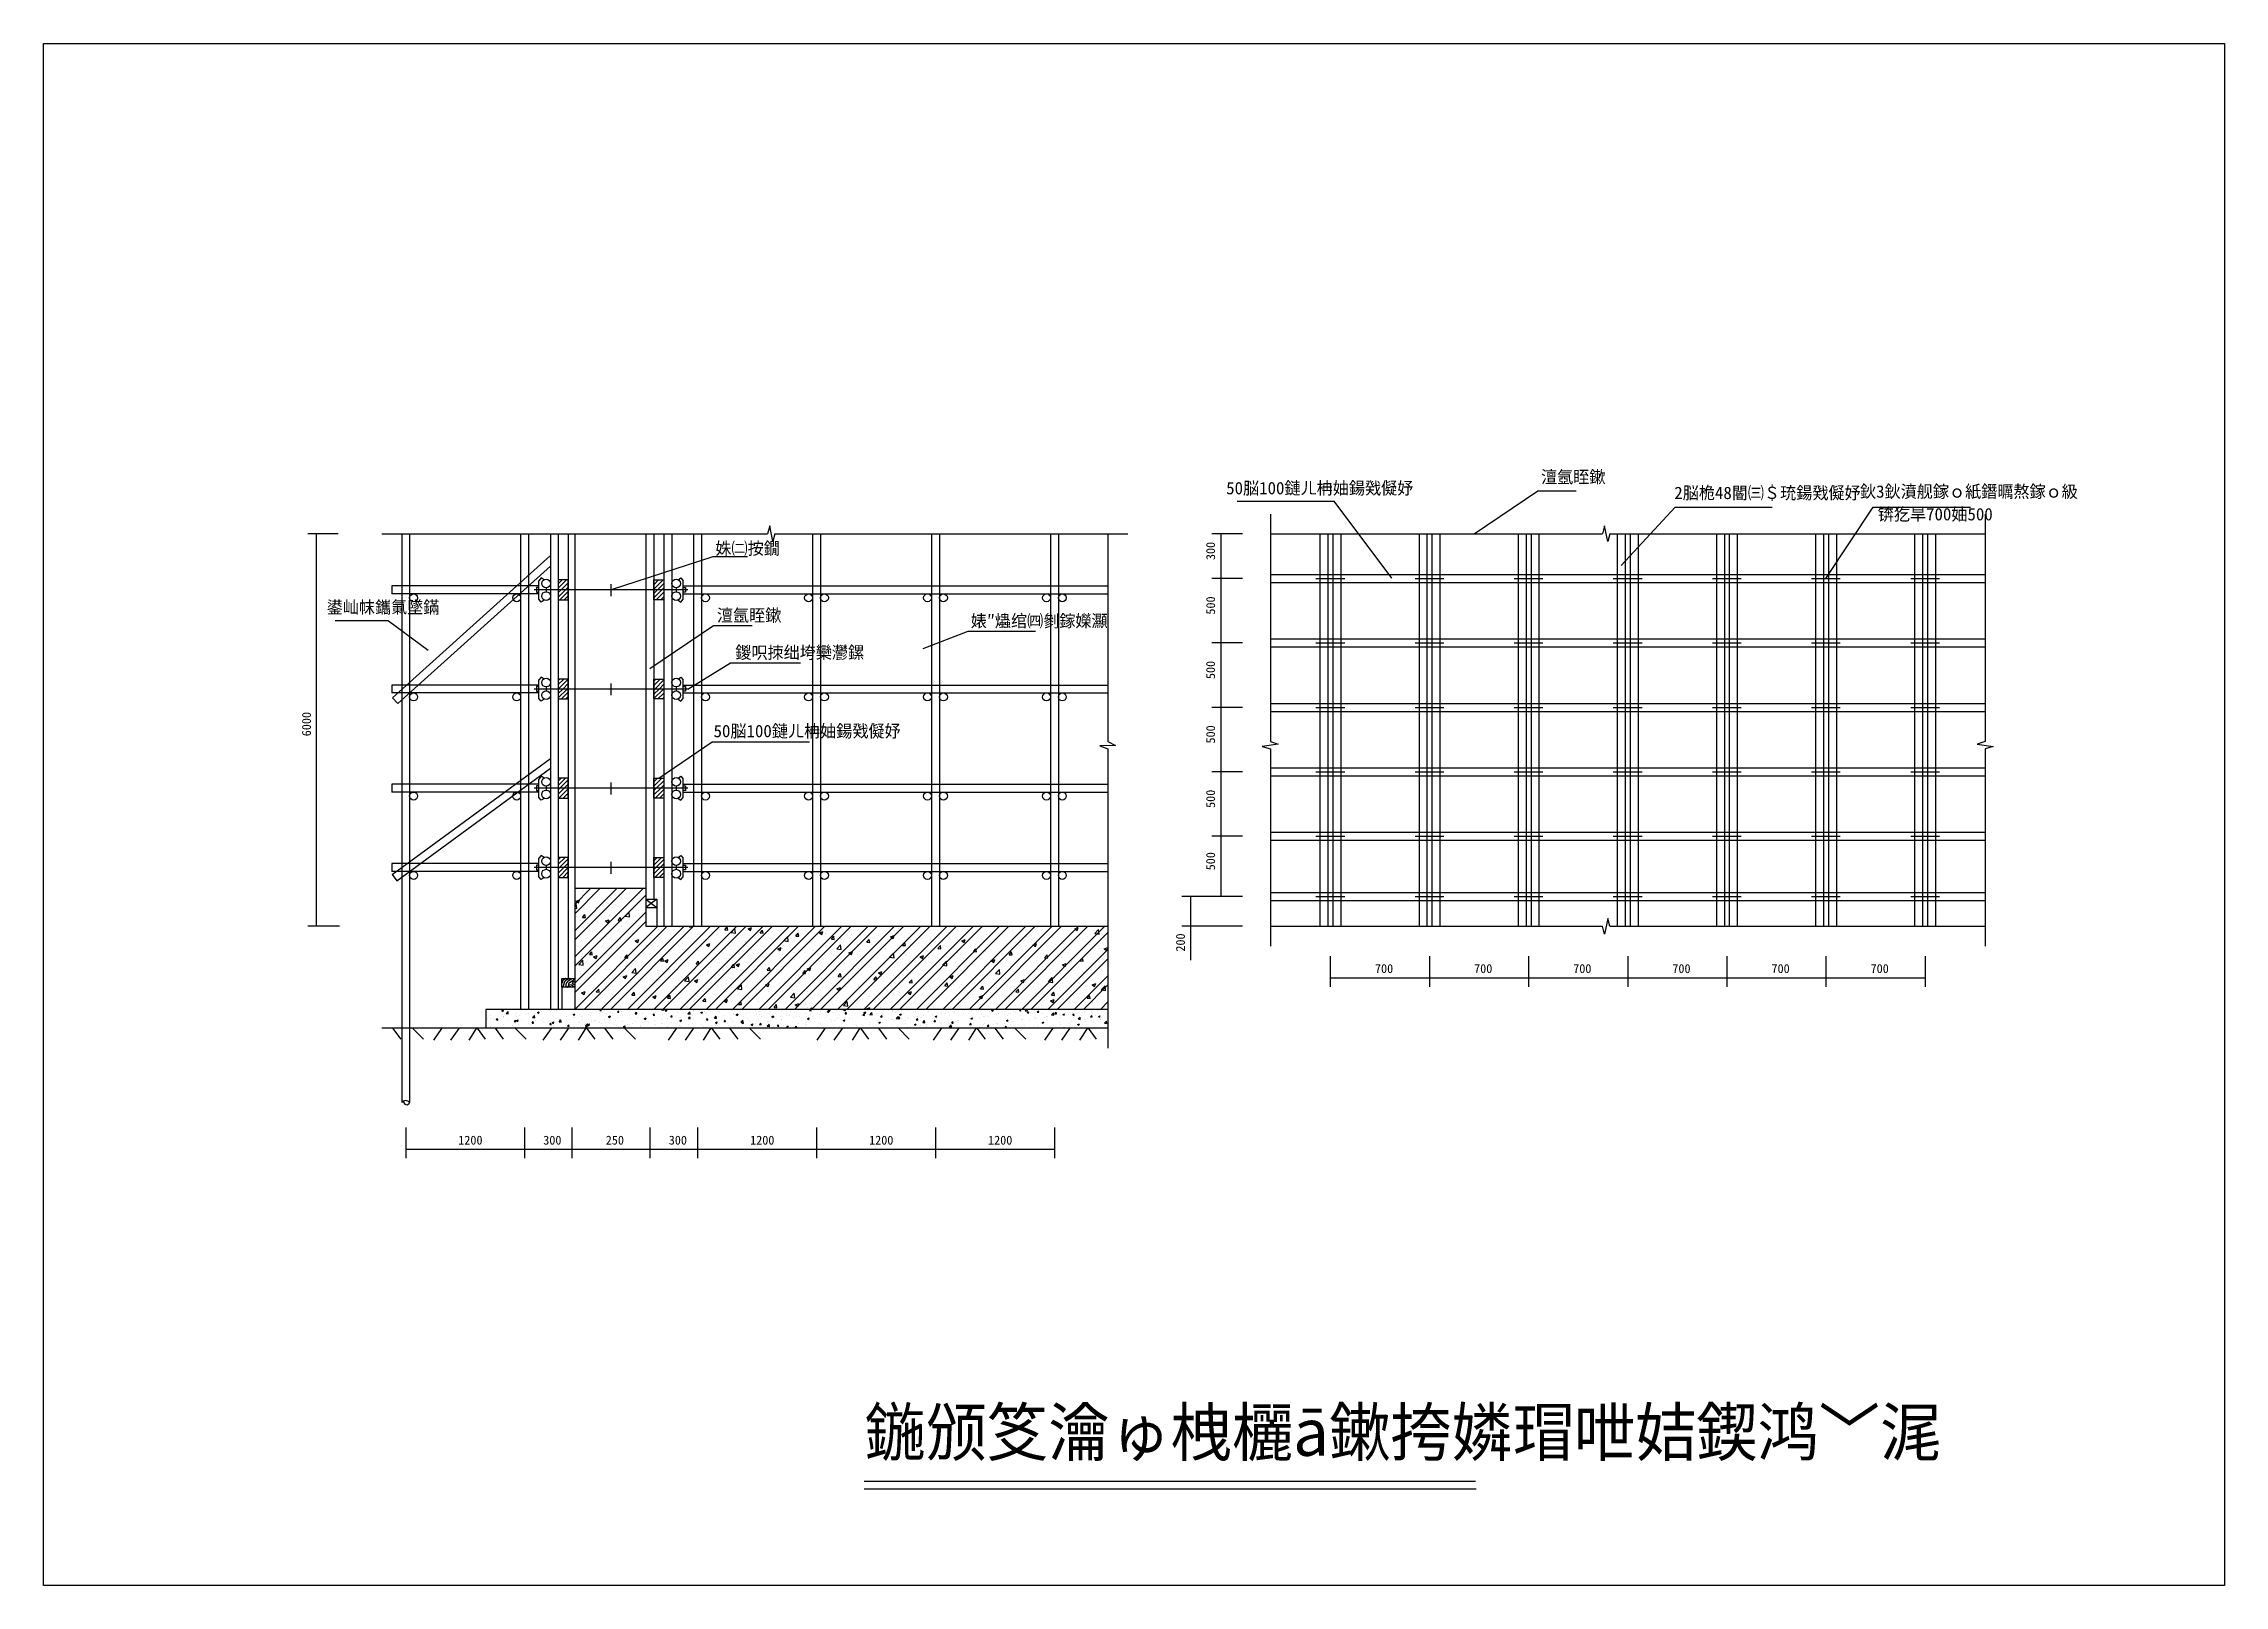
# Model space of a CAD drawing. Header units: metres. Extents: x 0 to 440, y 0 to 311.
import ezdxf

# ---------------------------------------------------------------- set-up
doc = ezdxf.new("R2010")
doc.units = ezdxf.units.M
doc.layers.add(' ', color=7, linetype='Continuous')

msp = doc.modelspace()

# ---------------------------------------------------------------- texts
for s, height, p in [('澶氬眰鏉', 2.5, (302.12, 222.35)), ('50脳100鏈ㄦ柟妯鍚戣儗妤', 2.5, (238.6, 220.09)), ('2脳桅48閽㈢＄珫鍚戣儗妤', 2.5, (329.01, 219.13)), ('鈥3鈥濆舰鎵ｏ紙鐕曞熬鎵ｏ級', 2.5, (366.48, 219.41)), ('  锛犵旱700妯500', 2.5, (366.66, 214.83)), ('姝㈡按鐗', 2.5, (135.54, 207.93)), ('鍙屾帓鑴氭墜鏋', 2.5, (57.11, 196.07)), ('澶氬眰鏉', 2.5, (135.84, 194.43)), ('婊″爞绾㈣剼鎵嬫灦', 2.5, (187.07, 193.3)), ('鍐呮拺绌垮欒灪鏍', 2.5, (139.56, 186.93)), ('50脳100鏈ㄦ柟妯鍚戣儗妤', 2.5, (135.17, 171.09)), ('700', 1.8, (268.62, 123.52)), ('700', 1.8, (288.62, 123.52)), ('700', 1.8, (308.62, 123.52)), ('700', 1.8, (328.62, 123.52)), ('700', 1.8, (348.62, 123.52)), ('700', 1.8, (368.62, 123.52)), ('1200', 1.8, (83.66, 88.91)), ('300', 1.8, (100.81, 88.91)), ('250', 1.8, (113.42, 88.91)), ('300', 1.8, (126.13, 88.91)), ('1200', 1.8, (142.55, 88.91)), ('1200', 1.8, (166.55, 88.91)), ('1200', 1.8, (190.55, 88.91)), ('鍦颁笅瀹ゅ栧欐ā鏉挎嫾瑁呭姞鍥鸿﹀浘', 9.5, (165.64, 26.14))]:
    msp.add_text(s, height=height).set_placement(p)
for s, p in [('300', (236.35, 206.82)), ('500', (236.35, 195.82)), ('500', (236.35, 182.82)), ('6000', (53.93, 171.28)), ('500', (236.35, 169.82)), ('500', (236.35, 156.82)), ('500', (236.35, 144.24)), ('200', (230.27, 127.84))]:
    msp.add_text(s, height=1.8, rotation=90).set_placement(p)

# ---------------------------------------------------------------- linework, layer by layer
at = {"layer": ' '}
for p, q in [((288.61, 212.11), (301.46, 220.82)), ((301.46, 220.82), (309.23, 220.82)), ((240.81, 218.7), (260.41, 218.7)), ((272.02, 203.15), (260.41, 218.7)), ((318.31, 205.75), (329.16, 217.49)), ((329.16, 217.49), (348.77, 217.49)), ((359.61, 203.11), (369.16, 217.49)), ((369.16, 217.49), (388.77, 217.49)), ((135.01, 207.5), (114.5, 200.81)), ((141.99, 207.5), (135.01, 207.5)), ((69.58, 194.56), (58.83, 194.56)), ((69.58, 194.56), (77.56, 188.66)), ((122.33, 184.94), (135.19, 193.65)), ((135.19, 193.65), (142.96, 193.65)), ((177.44, 189.01), (186.56, 192.45)), ((186.56, 192.45), (200.11, 192.45)), ((186.56, 192.45), (188.36, 192.45)), ((186.56, 192.45), (188.36, 192.45)), ((188.36, 192.45), (189.26, 192.45)), ((188.36, 192.45), (189.26, 192.45)), ((130.01, 180.81), (138.61, 186.09)), ((138.61, 186.09), (152.74, 186.07)), ((124.14, 162.81), (134.9, 170.19)), ((134.9, 170.19), (154.5, 170.19))]:
    msp.add_line(p, q, dxfattribs=at)
for p, q in [((0, 0), (0, 311)), ((0, 311), (440, 311)), ((440, 311), (440, 0)), ((247.51, 216.11), (247.51, 170.24)), ((391.71, 216.11), (391.71, 170.24)), ((59.46, 212.11), (53.29, 212.11)), ((55.09, 132.95), (55.09, 212.11)), ((68.25, 212.11), (146.04, 212.11)), ((72.25, 212.11), (72.25, 97.39)), ((73.85, 212.11), (73.85, 97.39)), ((96.25, 212.11), (96.25, 116.18)), ((97.85, 212.11), (97.85, 116.18)), ((102.25, 212.11), (102.25, 116.18)), ((103.85, 212.11), (103.85, 116.18)), ((105.85, 212.11), (105.85, 122.41)), ((107.15, 212.11), (107.15, 116.18)), ((121.5, 212.11), (121.5, 132.95)), ((123.14, 212.11), (123.14, 138.4)), ((125.14, 212.11), (125.14, 132.95)), ((126.74, 212.11), (126.74, 132.95)), ((131.14, 212.11), (131.14, 132.95)), ((132.74, 212.11), (132.74, 132.95)), ((146.54, 213.73), (146.04, 212.11)), ((147.16, 210.55), (146.54, 213.73)), ((147.54, 212.11), (147.16, 210.55)), ((147.54, 212.11), (218.74, 212.11)), ((155.14, 212.11), (155.14, 132.95)), ((156.74, 212.11), (156.74, 132.95)), ((179.14, 212.11), (179.14, 132.95)), ((180.74, 212.11), (180.74, 132.95)), ((203.14, 212.11), (203.14, 132.95)), ((204.74, 212.11), (204.74, 132.95)), ((214.74, 212.11), (214.74, 170.24)), ((241.88, 212.11), (235.71, 212.11)), ((237.51, 212.11), (237.51, 203.11)), ((247.51, 212.11), (314.53, 212.11)), ((257.51, 212.11), (257.51, 132.95)), ((259.11, 212.11), (259.11, 132.95)), ((260.11, 212.11), (260.11, 132.95)), ((261.71, 212.11), (261.71, 132.95)), ((277.51, 212.11), (277.51, 132.95)), ((279.11, 212.11), (279.11, 132.95)), ((280.11, 212.11), (280.11, 132.95)), ((281.71, 212.11), (281.71, 132.95)), ((297.51, 212.11), (297.51, 132.95)), ((299.11, 212.11), (299.11, 132.95)), ((300.11, 212.11), (300.11, 132.95)), ((301.71, 212.11), (301.71, 132.95)), ((314.91, 213.73), (314.53, 212.11)), ((315.61, 210.55), (314.91, 213.73)), ((316.03, 212.11), (315.61, 210.55)), ((316.03, 212.11), (391.71, 212.11)), ((317.51, 212.11), (317.51, 132.95)), ((319.11, 212.11), (319.11, 132.95)), ((320.11, 212.11), (320.11, 132.95)), ((321.71, 212.11), (321.71, 132.95)), ((337.51, 212.11), (337.51, 132.95)), ((339.11, 212.11), (339.11, 132.95)), ((340.11, 212.11), (340.11, 132.95)), ((341.71, 212.11), (341.71, 132.95)), ((357.51, 212.11), (357.51, 132.95)), ((359.11, 212.11), (359.11, 132.95)), ((360.11, 212.11), (360.11, 132.95)), ((361.71, 212.11), (361.71, 132.95)), ((377.51, 212.11), (377.51, 132.95)), ((379.11, 212.11), (379.11, 132.95)), ((380.11, 212.11), (380.11, 132.95)), ((381.71, 212.11), (381.71, 132.95)), ((70.4, 179.05), (102.25, 207.72)), ((71.47, 177.86), (102.25, 205.57)), ((100.42, 203.22), (99.94, 202.66)), ((99.94, 198.92), (99.94, 202.66)), ((100.98, 202.82), (100.42, 203.22)), ((103.85, 202.81), (103.85, 198.81)), ((105.85, 202.81), (103.85, 202.81)), ((103.85, 202.02), (104.64, 202.81)), ((103.85, 201.14), (105.52, 202.81)), ((105.85, 198.81), (105.85, 202.81)), ((123.14, 202.81), (125.14, 202.81)), ((123.14, 198.81), (123.14, 202.81)), ((123.14, 202.75), (123.2, 202.81)), ((123.14, 201.86), (124.08, 202.81)), ((123.14, 200.98), (124.97, 202.81)), ((125.14, 202.81), (125.14, 198.81)), ((128.02, 202.82), (128.57, 203.22)), ((128.57, 203.22), (129.05, 202.66)), ((129.05, 198.92), (129.05, 202.66)), ((241.88, 203.11), (235.71, 203.11)), ((241.88, 203.11), (235.71, 203.11)), ((237.51, 203.11), (237.51, 190.11)), ((247.51, 203.91), (391.71, 203.91)), ((256.71, 203.11), (262.51, 203.11)), ((276.71, 203.11), (282.51, 203.11)), ((296.71, 203.11), (302.51, 203.11)), ((316.71, 203.11), (322.51, 203.11)), ((336.71, 203.11), (342.51, 203.11)), ((356.71, 203.11), (362.51, 203.11)), ((376.71, 203.11), (382.51, 203.11)), ((99.94, 201.61), (70.25, 201.61)), ((70.25, 201.61), (70.25, 200.01)), ((99.94, 200.01), (70.25, 200.01)), ((130.01, 200.81), (98.98, 200.81)), ((99.46, 201.31), (99.46, 200.35)), ((99.94, 201.31), (99.46, 201.31)), ((99.46, 200.35), (99.94, 200.35)), ((100.42, 198.36), (99.94, 198.92)), ((100.98, 198.76), (100.42, 198.36)), ((101.37, 201.23), (101.37, 200.43)), ((103.85, 200.25), (104.4, 200.81)), ((103.85, 199.37), (105.29, 200.81)), ((103.85, 198.81), (105.85, 198.81)), ((104.17, 198.81), (105.85, 200.48)), ((104.4, 200.81), (105.85, 202.25)), ((105.06, 198.81), (105.85, 199.6)), ((105.29, 200.81), (105.85, 201.37)), ((114.5, 200), (114.5, 201.93)), ((114.5, 199.55), (114.5, 201.48)), ((123.14, 200.1), (123.85, 200.81)), ((123.14, 199.21), (124.73, 200.81)), ((125.14, 198.81), (123.14, 198.81)), ((123.62, 198.81), (125.14, 200.33)), ((123.85, 200.81), (125.14, 202.1)), ((124.5, 198.81), (125.14, 199.44)), ((124.73, 200.81), (125.14, 201.21)), ((127.62, 201.23), (127.62, 200.43)), ((128.02, 198.76), (128.57, 198.36)), ((128.57, 198.36), (129.05, 198.92)), ((129.05, 201.61), (214.74, 201.61)), ((129.05, 201.31), (129.53, 201.31)), ((129.53, 200.35), (129.05, 200.35)), ((129.05, 200.01), (214.74, 200.01)), ((129.53, 201.31), (129.53, 200.35)), ((247.51, 202.31), (391.71, 202.31)), ((241.88, 190.11), (235.71, 190.11)), ((241.88, 190.11), (235.71, 190.11)), ((237.51, 190.11), (237.51, 177.11)), ((247.51, 190.91), (391.71, 190.91)), ((247.51, 189.31), (391.71, 189.31)), ((256.71, 190.11), (262.51, 190.11)), ((276.71, 190.11), (282.51, 190.11)), ((296.71, 190.11), (302.51, 190.11)), ((316.71, 190.11), (322.51, 190.11)), ((336.71, 190.11), (342.51, 190.11)), ((356.71, 190.11), (362.51, 190.11)), ((376.71, 190.11), (382.51, 190.11)), ((99.94, 181.61), (70.25, 181.61)), ((70.25, 181.61), (70.25, 180.01)), ((130.01, 180.81), (98.98, 180.81)), ((99.46, 181.31), (99.46, 180.35)), ((99.94, 181.31), (99.46, 181.31)), ((100.42, 183.22), (99.94, 182.66)), ((99.94, 178.92), (99.94, 182.66)), ((100.98, 182.82), (100.42, 183.22)), ((101.37, 181.23), (101.37, 180.43)), ((103.85, 182.81), (103.85, 178.81)), ((105.85, 182.81), (103.85, 182.81)), ((103.85, 182.57), (104.08, 182.81)), ((103.85, 181.69), (104.97, 182.81)), ((103.85, 180.81), (105.85, 182.81)), ((103.85, 179.92), (104.73, 180.81)), ((103.85, 179.04), (105.62, 180.81)), ((104.73, 180.81), (105.85, 181.92)), ((105.62, 180.81), (105.85, 181.04)), ((105.85, 178.81), (105.85, 182.81)), ((114.5, 180), (114.5, 181.93)), ((114.5, 179.55), (114.5, 181.48)), ((123.14, 178.81), (123.14, 182.81)), ((123.14, 182.81), (125.14, 182.81)), ((123.14, 182.42), (123.53, 182.81)), ((123.14, 181.54), (124.41, 182.81)), ((123.14, 180.65), (123.3, 180.81)), ((123.14, 179.77), (124.18, 180.81)), ((123.14, 178.88), (125.06, 180.81)), ((123.3, 180.81), (125.14, 182.65)), ((124.18, 180.81), (125.14, 181.77)), ((125.06, 180.81), (125.14, 180.88)), ((125.14, 182.81), (125.14, 178.81)), ((127.62, 181.23), (127.62, 180.43)), ((128.02, 182.82), (128.57, 183.22)), ((128.57, 183.22), (129.05, 182.66)), ((129.05, 178.92), (129.05, 182.66)), ((129.05, 181.61), (214.74, 181.61)), ((129.05, 181.31), (129.53, 181.31)), ((129.53, 181.31), (129.53, 180.35)), ((99.94, 180.01), (70.25, 180.01)), ((70.4, 179.05), (71.47, 177.86)), ((99.46, 180.35), (99.94, 180.35)), ((100.42, 178.36), (99.94, 178.92)), ((100.98, 178.76), (100.42, 178.36)), ((103.85, 178.81), (105.85, 178.81)), ((104.5, 178.81), (105.85, 180.15)), ((105.39, 178.81), (105.85, 179.27)), ((125.14, 178.81), (123.14, 178.81)), ((123.95, 178.81), (125.14, 180)), ((124.83, 178.81), (125.14, 179.12)), ((128.02, 178.76), (128.57, 178.36)), ((128.57, 178.36), (129.05, 178.92)), ((129.53, 180.35), (129.05, 180.35)), ((129.05, 180.01), (214.74, 180.01)), ((241.88, 177.11), (235.71, 177.11)), ((241.88, 177.11), (235.71, 177.11)), ((237.51, 177.11), (237.51, 164.11)), ((247.51, 177.91), (391.71, 177.91)), ((247.51, 176.31), (391.71, 176.31)), ((256.71, 177.11), (262.51, 177.11)), ((276.71, 177.11), (282.51, 177.11)), ((296.71, 177.11), (302.51, 177.11)), ((316.71, 177.11), (322.51, 177.11)), ((336.71, 177.11), (342.51, 177.11)), ((356.71, 177.11), (362.51, 177.11)), ((376.71, 177.11), (382.51, 177.11)), ((216.3, 169.45), (213.12, 169.34)), ((213.12, 169.34), (214.74, 168.74)), ((214.74, 170.24), (216.3, 169.45)), ((214.74, 168.74), (214.74, 108.39)), ((249.07, 169.71), (245.88, 169.22)), ((245.88, 169.22), (247.51, 168.74)), ((247.51, 170.24), (249.07, 169.71)), ((247.51, 168.74), (247.51, 128.95)), ((391.71, 170.24), (390.15, 169.71)), ((390.15, 169.71), (393.33, 169.22)), ((393.33, 169.22), (391.71, 168.74)), ((391.71, 168.74), (391.71, 128.95)), ((70.32, 143.4), (102.25, 166.82)), ((71.27, 142.11), (102.25, 164.83)), ((100.42, 163.22), (99.94, 162.66)), ((100.98, 162.82), (100.42, 163.22)), ((103.85, 162.81), (103.85, 158.81)), ((105.85, 162.81), (103.85, 162.81)), ((103.85, 162.24), (104.41, 162.81)), ((103.85, 161.36), (105.3, 162.81)), ((105.85, 158.81), (105.85, 162.81)), ((123.14, 158.81), (123.14, 162.81)), ((123.14, 162.81), (125.14, 162.81)), ((123.14, 162.09), (123.86, 162.81)), ((123.14, 161.21), (124.74, 162.81)), ((125.14, 162.81), (125.14, 158.81)), ((128.02, 162.82), (128.57, 163.22)), ((128.57, 163.22), (129.05, 162.66)), ((241.88, 164.11), (235.71, 164.11)), ((241.88, 164.11), (235.71, 164.11)), ((237.51, 164.11), (237.51, 151.11)), ((247.51, 164.91), (391.71, 164.91)), ((247.51, 163.31), (391.71, 163.31)), ((256.71, 164.11), (262.51, 164.11)), ((276.71, 164.11), (282.51, 164.11)), ((296.71, 164.11), (302.51, 164.11)), ((316.71, 164.11), (322.51, 164.11)), ((336.71, 164.11), (342.51, 164.11)), ((356.71, 164.11), (362.51, 164.11)), ((376.71, 164.11), (382.51, 164.11)), ((99.94, 161.61), (70.25, 161.61)), ((70.25, 161.61), (70.25, 160.01)), ((99.94, 160.01), (70.25, 160.01)), ((130.01, 160.81), (98.98, 160.81)), ((99.46, 161.31), (99.46, 160.35)), ((99.94, 161.31), (99.46, 161.31)), ((99.46, 160.35), (99.94, 160.35)), ((99.94, 158.92), (99.94, 162.66)), ((100.42, 158.36), (99.94, 158.92)), ((100.98, 158.76), (100.42, 158.36)), ((101.37, 161.23), (101.37, 160.43)), ((103.85, 160.48), (104.18, 160.81)), ((103.85, 159.59), (105.06, 160.81)), ((103.85, 158.81), (105.85, 158.81)), ((103.95, 158.81), (105.85, 160.71)), ((104.18, 160.81), (105.85, 162.48)), ((104.83, 158.81), (105.85, 159.83)), ((105.06, 160.81), (105.85, 161.59)), ((105.71, 158.81), (105.85, 158.94)), ((114.5, 160), (114.5, 161.93)), ((114.5, 159.55), (114.5, 161.48)), ((123.14, 160.32), (123.62, 160.81)), ((123.14, 159.44), (124.51, 160.81)), ((125.14, 158.81), (123.14, 158.81)), ((123.39, 158.81), (125.14, 160.55)), ((123.62, 160.81), (125.14, 162.32)), ((124.28, 158.81), (125.14, 159.67)), ((124.51, 160.81), (125.14, 161.44)), ((127.62, 161.23), (127.62, 160.43)), ((128.02, 158.76), (128.57, 158.36)), ((128.57, 158.36), (129.05, 158.92)), ((129.05, 158.92), (129.05, 162.66)), ((129.05, 161.61), (214.74, 161.61)), ((129.05, 161.31), (129.53, 161.31)), ((129.53, 160.35), (129.05, 160.35)), ((129.05, 160.01), (214.74, 160.01)), ((129.53, 161.31), (129.53, 160.35)), ((241.88, 151.11), (235.71, 151.11)), ((241.88, 151.11), (235.71, 151.11)), ((237.51, 151.11), (237.51, 138.95)), ((247.51, 151.91), (391.71, 151.91)), ((247.51, 150.31), (391.71, 150.31)), ((256.71, 151.11), (262.51, 151.11)), ((276.71, 151.11), (282.51, 151.11)), ((296.71, 151.11), (302.51, 151.11)), ((316.71, 151.11), (322.51, 151.11)), ((336.71, 151.11), (342.51, 151.11)), ((356.71, 151.11), (362.51, 151.11)), ((376.71, 151.11), (382.51, 151.11)), ((99.94, 145.61), (70.25, 145.61)), ((70.25, 145.61), (70.25, 144.01)), ((99.46, 145.31), (99.46, 144.35)), ((99.94, 145.31), (99.46, 145.31)), ((100.42, 147.22), (99.94, 146.66)), ((99.94, 142.92), (99.94, 146.66)), ((100.98, 146.82), (100.42, 147.22)), ((101.37, 145.23), (101.37, 144.43)), ((103.85, 146.81), (103.85, 142.81)), ((105.85, 146.81), (103.85, 146.81)), ((103.85, 146.33), (104.32, 146.81)), ((103.85, 145.45), (105.21, 146.81)), ((104.09, 144.81), (105.85, 146.57)), ((104.97, 144.81), (105.85, 145.68)), ((105.85, 142.81), (105.85, 146.81)), ((114.5, 144), (114.5, 145.93)), ((114.5, 143.55), (114.5, 145.48)), ((123.14, 142.81), (123.14, 146.81)), ((123.14, 146.81), (125.14, 146.81)), ((123.14, 146.18), (123.77, 146.81)), ((123.14, 145.3), (124.65, 146.81)), ((123.53, 144.81), (125.14, 146.41)), ((124.42, 144.81), (125.14, 145.53)), ((125.14, 146.81), (125.14, 142.81)), ((127.62, 145.23), (127.62, 144.43)), ((128.02, 146.82), (128.57, 147.22)), ((128.57, 147.22), (129.05, 146.66)), ((129.05, 142.92), (129.05, 146.66)), ((129.05, 145.61), (214.74, 145.61)), ((129.05, 145.31), (129.53, 145.31)), ((129.53, 145.31), (129.53, 144.35)), ((99.94, 144.01), (70.25, 144.01)), ((70.32, 143.4), (71.27, 142.11)), ((130.01, 144.81), (98.98, 144.81)), ((99.46, 144.35), (99.94, 144.35)), ((100.42, 142.36), (99.94, 142.92)), ((100.98, 142.76), (100.42, 142.36)), ((103.85, 144.57), (104.09, 144.81)), ((103.85, 143.68), (104.97, 144.81)), ((103.85, 142.81), (105.85, 142.81)), ((103.86, 142.81), (105.85, 144.8)), ((104.74, 142.81), (105.85, 143.92)), ((105.62, 142.81), (105.85, 143.03)), ((123.14, 144.41), (123.53, 144.81)), ((123.14, 143.53), (124.42, 144.81)), ((125.14, 142.81), (123.14, 142.81)), ((123.3, 142.81), (125.14, 144.64)), ((124.19, 142.81), (125.14, 143.76)), ((125.07, 142.81), (125.14, 142.88)), ((128.02, 142.76), (128.57, 142.36)), ((128.57, 142.36), (129.05, 142.92)), ((129.53, 144.35), (129.05, 144.35)), ((129.05, 144.01), (214.74, 144.01)), ((121.5, 140.56), (107.15, 140.56)), ((107.15, 135.49), (112.22, 140.56)), ((107.15, 130.19), (117.52, 140.56)), ((107.15, 137.36), (110.34, 140.56)), ((107.15, 132.06), (115.65, 140.56)), ((107.15, 126.76), (120.95, 140.56)), ((107.15, 124.88), (121.5, 139.24)), ((107.15, 137.17), (107.45, 137.48)), ((107.15, 136.6), (107.56, 136.53)), ((107.43, 138.04), (108.13, 138.31)), ((107.43, 138.04), (107.93, 137.71)), ((107.56, 136.53), (107.45, 137.48)), ((107.93, 137.71), (108.13, 138.31)), ((108.71, 140.04), (108.71, 140.04)), ((108.86, 136.83), (108.86, 136.83)), ((108.98, 140.16), (108.98, 140.16)), ((109.14, 136.46), (109.14, 136.46)), ((109.48, 139.94), (109.48, 139.94)), ((111.64, 136.79), (111.64, 136.79)), ((111.77, 140.4), (111.77, 140.4)), ((113.91, 137.47), (113.91, 137.47)), ((114.82, 139.71), (114.82, 139.71)), ((115.43, 137.29), (115.43, 137.29)), ((119.11, 138.22), (119.11, 138.22)), ((120.15, 139.49), (120.15, 139.49)), ((121.5, 138.4), (123.72, 136.74)), ((123.72, 138.4), (121.5, 136.74)), ((121.5, 138.4), (123.72, 138.4)), ((121.5, 136.74), (123.72, 136.74)), ((123.72, 138.4), (123.72, 132.97)), ((241.88, 138.95), (229.63, 138.95)), ((231.43, 138.95), (231.43, 132.95)), ((241.88, 138.95), (235.71, 138.95)), ((247.51, 139.75), (391.71, 139.75)), ((247.51, 138.15), (391.71, 138.15)), ((256.71, 138.95), (262.51, 138.95)), ((276.71, 138.95), (282.51, 138.95)), ((296.71, 138.95), (302.51, 138.95)), ((316.71, 138.95), (322.51, 138.95)), ((336.71, 138.95), (342.51, 138.95)), ((356.71, 138.95), (362.51, 138.95)), ((376.71, 138.95), (382.51, 138.95)), ((59.67, 132.95), (53.29, 132.95)), ((107.15, 121.45), (121.5, 135.81)), ((107.15, 119.58), (121.5, 133.93)), ((107.18, 116.18), (123.95, 132.95)), ((107.53, 134.83), (107.53, 134.83)), ((108.29, 134.08), (108.29, 134.08)), ((108.73, 134.75), (109.21, 135.32)), ((108.73, 134.75), (109.33, 134.7)), ((108.74, 133.5), (108.74, 133.5)), ((109.01, 132.85), (109.01, 132.85)), ((109.05, 116.18), (125.82, 132.95)), ((109.33, 134.7), (109.21, 135.32)), ((109.64, 133.48), (109.64, 133.48)), ((112.48, 116.18), (129.25, 132.95)), ((112.8, 133.34), (112.8, 133.34)), ((112.87, 134.6), (112.87, 134.6)), ((113.4, 134.02), (114.1, 134.28)), ((113.4, 134.02), (113.9, 133.68)), ((113.79, 134.14), (113.79, 134.14)), ((113.9, 133.68), (114.1, 134.28)), ((114.13, 135.08), (114.13, 135.08)), ((114.36, 116.18), (131.13, 132.95)), ((114.98, 133.26), (114.98, 133.26)), ((115.9, 134.12), (116.38, 134.7)), ((115.9, 134.12), (116.5, 134.07)), ((116.5, 134.07), (116.38, 134.7)), ((116.52, 132.88), (116.52, 132.88)), ((117.34, 135.01), (118.12, 135.83)), ((117.34, 135.01), (118.23, 134.88)), ((117.79, 116.18), (134.56, 132.95)), ((118.23, 134.88), (118.12, 135.83)), ((118.21, 134.38), (118.21, 134.38)), ((118.98, 134.89), (118.98, 134.89)), ((119.12, 134.18), (119.12, 134.18)), ((119.66, 116.18), (136.43, 132.95)), ((119.96, 136.08), (119.96, 136.08)), ((120.32, 133.03), (120.32, 133.03)), ((121.49, 134.03), (121.5, 134.04)), ((121.49, 134.03), (121.5, 134.03)), ((121.5, 132.95), (214.74, 132.95)), ((123.09, 116.18), (139.86, 132.95)), ((124, 132.26), (124, 132.26)), ((124.96, 116.18), (141.73, 132.95)), ((125.65, 132.81), (125.65, 132.81)), ((128.16, 132.95), (128.27, 132.88)), ((128.27, 132.88), (128.3, 132.95)), ((128.39, 116.18), (145.16, 132.95)), ((129.05, 132.9), (129.05, 132.9)), ((130.25, 132.87), (130.32, 132.95)), ((130.25, 132.87), (130.84, 132.82)), ((130.27, 116.18), (147.04, 132.95)), ((130.84, 132.82), (130.82, 132.95)), ((130.99, 132.58), (130.99, 132.58)), ((131.59, 132.22), (131.59, 132.22)), ((133.7, 116.18), (150.47, 132.95)), ((135.38, 132.72), (135.38, 132.72)), ((135.57, 116.18), (152.34, 132.95)), ((136.33, 132.36), (136.33, 132.36)), ((137.42, 132.24), (137.9, 132.81)), ((137.42, 132.24), (138.02, 132.19)), ((137.84, 132.39), (137.84, 132.39)), ((138.02, 132.19), (137.9, 132.81)), ((138.69, 131.7), (139.47, 132.52)), ((139, 116.18), (155.77, 132.95)), ((139.58, 131.57), (139.47, 132.52)), ((140.87, 116.18), (157.64, 132.95)), ((141.67, 132.13), (141.67, 132.13)), ((142.14, 132.41), (142.84, 132.68)), ((142.14, 132.41), (142.64, 132.08)), ((142.64, 132.08), (142.84, 132.68)), ((144.3, 116.18), (161.07, 132.95)), ((144.59, 131.61), (145.07, 132.19)), ((145.19, 131.56), (145.07, 132.19)), ((146.18, 116.18), (162.95, 132.95)), ((149.5, 132.42), (149.5, 132.42)), ((149.61, 116.18), (166.38, 132.95)), ((151.48, 116.18), (168.25, 132.95)), ((154.91, 116.18), (171.68, 132.95)), ((155.57, 132.8), (155.57, 132.8)), ((156.78, 116.18), (173.55, 132.95)), ((157.96, 132.09), (157.96, 132.09)), ((160.21, 116.18), (176.98, 132.95)), ((160.91, 132.57), (160.91, 132.57)), ((162.09, 116.18), (178.86, 132.95)), ((164.28, 132.93), (164.28, 132.93)), ((165.52, 116.18), (182.29, 132.95)), ((166.25, 132.35), (166.25, 132.35)), ((167.39, 116.18), (184.16, 132.95)), ((170.82, 116.18), (187.59, 132.95)), ((171.59, 132.12), (171.59, 132.12)), ((172.42, 132.43), (172.42, 132.43)), ((172.69, 116.18), (189.46, 132.95)), ((174.94, 132.53), (174.94, 132.53)), ((176.12, 116.18), (192.89, 132.95)), ((178, 116.18), (194.77, 132.95)), ((181.43, 116.18), (198.2, 132.95)), ((183.3, 116.18), (200.07, 132.95)), ((186.48, 132.23), (186.48, 132.23)), ((186.73, 116.18), (203.5, 132.95)), ((186.86, 132.3), (186.86, 132.3)), ((188.6, 116.18), (205.37, 132.95)), ((189.36, 132.63), (189.36, 132.63)), ((192.03, 116.18), (208.8, 132.95)), ((193.91, 116.18), (210.68, 132.95)), ((194.08, 132.95), (194.16, 132.9)), ((194.16, 132.9), (194.18, 132.95)), ((195.39, 132.04), (195.39, 132.04)), ((197.34, 116.18), (214.11, 132.95)), ((200.53, 132.75), (200.53, 132.75)), ((208.03, 132.44), (208.73, 132.7)), ((208.03, 132.44), (208.53, 132.1)), ((208.53, 132.1), (208.73, 132.7)), ((211.95, 132.01), (211.95, 132.01)), ((212.07, 131.51), (212.85, 132.33)), ((212.96, 131.38), (212.85, 132.33)), ((213.62, 132.74), (213.62, 132.74)), ((241.88, 132.95), (229.63, 132.95)), ((231.43, 132.95), (231.43, 126.11)), ((247.51, 132.95), (314.53, 132.95)), ((314.91, 131.33), (314.53, 132.95)), ((315.61, 134.51), (314.91, 131.33)), ((316.03, 132.95), (315.61, 134.51)), ((316.03, 132.95), (391.71, 132.95)), ((108.62, 130.17), (108.62, 130.17)), ((110.12, 127.23), (110.6, 127.8)), ((110.17, 129.4), (110.17, 129.4)), ((110.71, 127.18), (110.6, 127.8)), ((110.69, 131.88), (110.69, 131.88)), ((110.88, 129.52), (110.88, 129.52)), ((113.67, 130.81), (113.67, 130.81)), ((114.51, 128.38), (114.51, 128.38)), ((116.22, 129.29), (116.22, 129.29)), ((116.48, 130.23), (116.48, 130.23)), ((118.74, 128.23), (118.74, 128.23)), ((118.86, 131.56), (118.86, 131.56)), ((118.99, 130.56), (118.99, 130.56)), ((119.37, 129.99), (120.07, 130.26)), ((119.37, 129.99), (119.87, 129.65)), ((119.87, 129.65), (120.07, 130.26)), ((120.34, 129.38), (120.34, 129.38)), ((121.56, 129.07), (121.56, 129.07)), ((122.78, 131.06), (122.78, 131.06)), ((123.88, 128.93), (123.88, 128.93)), ((126.17, 130.38), (126.17, 130.38)), ((126.46, 127.95), (126.46, 127.95)), ((126.89, 128.84), (126.89, 128.84)), ((128.93, 129.57), (128.93, 129.57)), ((128.96, 128.28), (128.96, 128.28)), ((129.09, 131.89), (129.09, 131.89)), ((132, 131.39), (132, 131.39)), ((132.23, 128.62), (132.23, 128.62)), ((132.75, 128.78), (132.75, 128.78)), ((133.74, 129.19), (134.44, 129.46)), ((133.74, 129.19), (134.24, 128.85)), ((134.12, 130.32), (134.12, 130.32)), ((134.24, 128.85), (134.44, 129.46)), ((137.57, 128.39), (137.57, 128.39)), ((138.69, 131.7), (139.58, 131.57)), ((139.07, 129.61), (139.07, 129.61)), ((139.13, 127.7), (139.13, 127.7)), ((139.25, 131.03), (139.25, 131.03)), ((141.57, 129.94), (141.57, 129.94)), ((142.91, 128.17), (142.91, 128.17)), ((144.18, 128.34), (144.18, 128.34)), ((144.31, 131.67), (144.31, 131.67)), ((144.59, 131.61), (145.19, 131.56)), ((145.36, 130.44), (145.36, 130.44)), ((147.01, 131.91), (147.01, 131.91)), ((148.11, 128.39), (148.81, 128.66)), ((148.11, 128.39), (148.61, 128.05)), ((148.25, 127.94), (148.25, 127.94)), ((148.61, 128.05), (148.81, 128.66)), ((149.09, 128.42), (149.09, 128.42)), ((149.36, 130.05), (150.14, 130.86)), ((149.36, 130.05), (150.25, 129.91)), ((149.38, 129.09), (149.38, 129.09)), ((150.25, 129.91), (150.14, 130.86)), ((151.55, 127.65), (151.55, 127.65)), ((151.67, 131.27), (151.67, 131.27)), ((151.76, 130.99), (152.25, 131.56)), ((151.76, 130.99), (152.36, 130.93)), ((152.36, 130.93), (152.25, 131.56)), ((152.34, 131.68), (152.34, 131.68)), ((153.58, 127.71), (153.58, 127.71)), ((154.18, 131.6), (154.18, 131.6)), ((154.51, 129.79), (154.51, 129.79)), ((154.92, 129.42), (154.92, 129.42)), ((155.33, 128.15), (155.33, 128.15)), ((156.52, 131.61), (157.22, 131.88)), ((156.52, 131.61), (157.01, 131.28)), ((157.01, 131.28), (157.22, 131.88)), ((157.68, 131.45), (157.68, 131.45)), ((158.94, 130.36), (159.42, 130.93)), ((158.94, 130.36), (159.53, 130.31)), ((159.53, 130.31), (159.42, 130.93)), ((159.56, 130.43), (159.56, 130.43)), ((160.03, 128.39), (160.81, 129.21)), ((160.03, 128.39), (160.92, 128.26)), ((160.75, 130.42), (160.75, 130.42)), ((160.92, 128.26), (160.81, 129.21)), ((161.65, 128.98), (161.65, 128.98)), ((162.48, 127.59), (163.18, 127.86)), ((162.98, 127.25), (163.18, 127.86)), ((163.02, 131.23), (163.02, 131.23)), ((163.15, 128.23), (163.15, 128.23)), ((164.15, 129.31), (164.15, 129.31)), ((164.64, 127.85), (164.64, 127.85)), ((164.76, 131.18), (164.76, 131.18)), ((166.11, 129.73), (166.59, 130.3)), ((166.11, 129.73), (166.71, 129.68)), ((166.58, 131.42), (166.58, 131.42)), ((166.71, 129.68), (166.59, 130.3)), ((167.94, 129.81), (167.94, 129.81)), ((168.36, 131), (168.36, 131)), ((168.98, 129.23), (168.98, 129.23)), ((169.77, 128.56), (169.77, 128.56)), ((169.89, 131.89), (169.89, 131.89)), ((170.89, 130.81), (171.59, 131.08)), ((170.89, 130.81), (171.38, 130.48)), ((171.38, 130.48), (171.59, 131.08)), ((173.28, 129.1), (173.76, 129.68)), ((173.28, 129.1), (173.88, 129.05)), ((173.7, 130.78), (173.7, 130.78)), ((173.88, 129.05), (173.76, 129.68)), ((174.25, 130.64), (174.25, 130.64)), ((174.81, 130.23), (174.81, 130.23)), ((174.82, 129.2), (174.82, 129.2)), ((176.76, 130.97), (176.76, 130.97)), ((176.93, 131.9), (176.93, 131.9)), ((179.04, 130.55), (179.04, 130.55)), ((180.01, 129.95), (180.01, 129.95)), ((180.45, 128.47), (180.94, 129.05)), ((180.45, 128.47), (181.05, 128.42)), ((180.55, 131.47), (180.55, 131.47)), ((180.64, 131.23), (180.64, 131.23)), ((181.05, 128.42), (180.94, 129.05)), ((182.27, 131.67), (182.27, 131.67)), ((184.23, 128.36), (184.23, 128.36)), ((184.37, 130.33), (184.37, 130.33)), ((184.46, 127.73), (184.46, 127.73)), ((185.15, 130.65), (185.15, 130.65)), ((185.26, 130.01), (185.96, 130.28)), ((185.26, 130.01), (185.76, 129.68)), ((185.76, 129.68), (185.96, 130.28)), ((186.73, 128.69), (186.73, 128.69)), ((187.6, 131.44), (187.6, 131.44)), ((187.63, 127.85), (188.11, 128.42)), ((187.63, 127.85), (188.23, 127.8)), ((188.23, 127.79), (188.11, 128.42)), ((189.71, 130.1), (189.71, 130.1)), ((190.08, 127.96), (190.08, 127.96)), ((190.2, 131.29), (190.2, 131.29)), ((190.29, 128.73), (190.29, 128.73)), ((190.52, 129.19), (190.52, 129.19)), ((192.94, 131.22), (192.94, 131.22)), ((194.8, 127.22), (195.28, 127.79)), ((195.05, 129.88), (195.05, 129.88)), ((195.27, 128.71), (195.27, 128.71)), ((195.4, 127.17), (195.28, 127.79)), ((196.13, 129.73), (196.13, 129.73)), ((196.84, 130.02), (196.84, 130.02)), ((198.28, 130.99), (198.28, 130.99)), ((199.21, 116.18), (214.74, 131.71)), ((199.34, 130.35), (199.34, 130.35)), ((199.63, 129.21), (200.33, 129.48)), ((199.63, 129.21), (200.13, 128.87)), ((200.13, 128.87), (200.33, 129.48)), ((200.39, 129.65), (200.39, 129.65)), ((200.41, 129.42), (200.41, 129.42)), ((201.96, 130.73), (201.96, 130.73)), ((202.64, 116.18), (214.74, 128.29)), ((203.13, 130.85), (203.13, 130.85)), ((203.62, 130.77), (203.62, 130.77)), ((205.46, 130.06), (205.46, 130.06)), ((205.73, 129.42), (205.73, 129.42)), ((206.81, 127.73), (206.81, 127.73)), ((207.79, 131.74), (207.79, 131.74)), ((208.96, 130.54), (208.96, 130.54)), ((209.32, 128.06), (209.32, 128.06)), ((209.44, 131.68), (209.44, 131.68)), ((210.65, 130.81), (210.65, 130.81)), ((211.06, 129.2), (211.06, 129.2)), ((212.07, 131.51), (212.96, 131.38)), ((213.1, 128.56), (213.1, 128.56)), ((214, 128.41), (214.7, 128.68)), ((214, 128.41), (214.5, 128.07)), ((214.29, 130.32), (214.29, 130.32)), ((214.5, 128.07), (214.7, 128.68)), ((107.54, 125.46), (107.54, 125.46)), ((108, 125.27), (108.77, 126.09)), ((108, 125.27), (108.89, 125.14)), ((108.37, 123.51), (108.37, 123.51)), ((108.5, 126.84), (108.5, 126.84)), ((108.68, 127.38), (108.68, 127.38)), ((108.89, 125.14), (108.77, 126.09)), ((108.93, 124.41), (108.93, 124.41)), ((110.12, 127.23), (110.71, 127.18)), ((110.97, 126.76), (111.67, 127.03)), ((110.97, 126.76), (111.47, 126.43)), ((111.47, 126.43), (111.67, 127.03)), ((113.43, 124.15), (113.43, 124.15)), ((113.55, 127.48), (113.55, 127.48)), ((113.85, 126.29), (113.85, 126.29)), ((114.27, 124.18), (114.27, 124.18)), ((116.36, 126.62), (116.36, 126.62)), ((117.29, 126.6), (117.77, 127.18)), ((117.29, 126.6), (117.89, 126.55)), ((117.89, 126.55), (117.77, 127.18)), ((118.62, 124.9), (118.62, 124.9)), ((118.67, 123.62), (119.45, 124.43)), ((118.67, 123.62), (119.56, 123.48)), ((119.56, 123.48), (119.45, 124.43)), ((119.61, 123.96), (119.61, 123.96)), ((119.93, 123.42), (119.93, 123.42)), ((120.14, 127.12), (120.14, 127.12)), ((123.75, 125.61), (123.75, 125.61)), ((123.83, 124), (123.83, 124)), ((124.46, 125.97), (124.94, 126.55)), ((124.46, 125.97), (125.06, 125.92)), ((125.06, 125.92), (124.94, 126.55)), ((124.95, 123.73), (124.95, 123.73)), ((125.34, 125.96), (126.04, 126.23)), ((125.34, 125.96), (125.84, 125.63)), ((125.76, 124.42), (125.76, 124.42)), ((125.84, 125.63), (126.04, 126.23)), ((126.33, 124.33), (126.33, 124.33)), ((128.8, 126.25), (128.8, 126.25)), ((130.12, 124.83), (130.12, 124.83)), ((130.28, 123.51), (130.28, 123.51)), ((131.59, 125.42), (131.59, 125.42)), ((131.63, 125.35), (132.12, 125.92)), ((131.63, 125.35), (132.23, 125.29)), ((132.23, 125.29), (132.12, 125.92)), ((133.88, 123.67), (133.88, 123.67)), ((133.99, 123.22), (133.99, 123.22)), ((134, 127), (134, 127)), ((135.62, 123.28), (135.62, 123.28)), ((136.44, 125.66), (136.44, 125.66)), ((137.42, 126.42), (137.42, 126.42)), ((138.81, 124.72), (139.29, 125.29)), ((138.81, 124.72), (139.4, 124.67)), ((138.94, 125.99), (138.94, 125.99)), ((139.01, 124.37), (139.01, 124.37)), ((139.4, 124.67), (139.29, 125.29)), ((139.71, 125.16), (140.41, 125.43)), ((139.71, 125.16), (140.21, 124.83)), ((139.82, 124.22), (139.82, 124.22)), ((140.21, 124.83), (140.41, 125.43)), ((142.73, 126.49), (142.73, 126.49)), ((143.26, 127.42), (143.26, 127.42)), ((144.06, 125.01), (144.06, 125.01)), ((145.65, 125.22), (145.65, 125.22)), ((145.98, 124.09), (146.46, 124.67)), ((145.98, 124.09), (146.58, 124.04)), ((146.41, 123.38), (146.41, 123.38)), ((146.58, 124.04), (146.46, 124.66)), ((148.91, 123.71), (148.91, 123.71)), ((149.04, 127.32), (149.04, 127.32)), ((149.26, 125.76), (149.26, 125.76)), ((151.48, 126.23), (151.48, 126.23)), ((152.7, 124.21), (152.7, 124.21)), ((153.15, 123.46), (153.63, 124.04)), ((153.15, 123.46), (153.75, 123.41)), ((153.75, 123.41), (153.63, 124.04)), ((154.08, 124.36), (154.78, 124.63)), ((154.08, 124.36), (154.58, 124.03)), ((154.39, 126.46), (154.39, 126.46)), ((154.58, 124.03), (154.78, 124.63)), ((157.32, 127.23), (157.32, 127.23)), ((158.92, 127.49), (158.92, 127.49)), ((159.02, 125.04), (159.02, 125.04)), ((159.32, 123.78), (159.32, 123.78)), ((159.44, 127.1), (159.44, 127.1)), ((160.32, 122.84), (160.81, 123.41)), ((160.92, 122.78), (160.81, 123.41)), ((161.13, 123.73), (161.13, 123.73)), ((161.52, 125.37), (161.52, 125.37)), ((162.48, 127.59), (162.98, 127.25)), ((164.26, 127.26), (164.26, 127.26)), ((164.51, 124.53), (164.51, 124.53)), ((165.31, 125.87), (165.31, 125.87)), ((166.97, 124.73), (166.97, 124.73)), ((168.45, 123.56), (169.15, 123.83)), ((168.45, 123.56), (168.95, 123.22)), ((168.95, 123.22), (169.15, 123.83)), ((169.6, 127.04), (169.6, 127.04)), ((169.65, 125.23), (169.65, 125.23)), ((170.7, 126.74), (171.48, 127.55)), ((170.7, 126.74), (171.59, 126.6)), ((171.59, 126.6), (171.48, 127.55)), ((171.62, 126.7), (171.62, 126.7)), ((172.8, 125.73), (172.8, 125.73)), ((174.13, 127.03), (174.13, 127.03)), ((174.7, 125.87), (174.7, 125.87)), ((174.94, 126.81), (174.94, 126.81)), ((175.28, 123.58), (175.28, 123.58)), ((176.86, 126.79), (177.56, 127.05)), ((176.86, 126.79), (177.35, 126.45)), ((177.35, 126.45), (177.56, 127.05)), ((177.91, 127.53), (177.91, 127.53)), ((178.63, 126.73), (178.63, 126.73)), ((179.77, 123.29), (179.77, 123.29)), ((179.89, 126.62), (179.89, 126.62)), ((180.28, 126.59), (180.28, 126.59)), ((181.38, 125.08), (182.16, 125.9)), ((181.38, 125.08), (182.27, 124.95)), ((181.6, 124.41), (181.6, 124.41)), ((182.27, 124.95), (182.16, 125.9)), ((184.1, 124.74), (184.1, 124.74)), ((184.91, 123.99), (184.91, 123.99)), ((185.03, 127.32), (185.03, 127.32)), ((185.61, 126.36), (185.61, 126.36)), ((187.89, 125.24), (187.89, 125.24)), ((189.96, 124.64), (189.96, 124.64)), ((190.95, 126.14), (190.95, 126.14)), ((191.23, 125.98), (191.93, 126.25)), ((191.23, 125.98), (191.72, 125.65)), ((191.72, 125.65), (191.93, 126.25)), ((192.05, 123.43), (192.83, 124.24)), ((192.05, 123.43), (192.94, 123.29)), ((192.94, 123.29), (192.83, 124.24)), ((194.21, 126.07), (194.21, 126.07)), ((194.8, 127.22), (195.4, 127.17)), ((195.15, 125.38), (195.15, 125.38)), ((195.71, 123.77), (195.71, 123.77)), ((196.29, 125.91), (196.29, 125.91)), ((196.71, 126.4), (196.71, 126.4)), ((200.29, 126.09), (200.29, 126.09)), ((200.5, 126.9), (200.5, 126.9)), ((201.54, 124.77), (201.54, 124.77)), ((201.63, 125.68), (201.63, 125.68)), ((201.97, 126.59), (202.45, 127.17)), ((201.97, 126.59), (202.57, 126.54)), ((202.57, 126.54), (202.45, 127.17)), ((204.18, 123.79), (204.18, 123.79)), ((204.51, 116.18), (214.74, 126.41)), ((205.21, 123.4), (205.21, 123.4)), ((205.34, 126.73), (205.34, 126.73)), ((205.6, 125.18), (206.3, 125.45)), ((205.6, 125.18), (206.1, 124.85)), ((206.1, 124.85), (206.3, 125.45)), ((206.68, 124.12), (206.68, 124.12)), ((206.97, 125.46), (206.97, 125.46)), ((207.38, 125.77), (207.38, 125.77)), ((209.15, 125.96), (209.63, 126.54)), ((209.15, 125.96), (209.74, 125.91)), ((209.74, 125.91), (209.63, 126.54)), ((209.77, 123.57), (209.77, 123.57)), ((210.41, 124.15), (210.41, 124.15)), ((210.47, 124.62), (210.47, 124.62)), ((210.53, 127.48), (210.53, 127.48)), ((212.31, 125.23), (212.31, 125.23)), ((213.21, 126.77), (213.21, 126.77)), ((259.61, 126.95), (259.61, 120.77)), ((279.61, 126.95), (279.61, 120.77)), ((279.61, 126.95), (279.61, 120.77)), ((299.61, 126.95), (299.61, 120.77)), ((299.61, 126.95), (299.61, 120.77)), ((319.61, 126.95), (319.61, 120.77)), ((319.61, 126.95), (319.61, 120.77)), ((339.61, 126.95), (339.61, 120.77)), ((339.61, 126.95), (339.61, 120.77)), ((359.61, 126.95), (359.61, 120.77)), ((359.61, 126.95), (359.61, 120.77)), ((379.61, 126.95), (379.61, 120.77)), ((104.56, 120.67), (104.56, 122.41)), ((104.56, 122.41), (107.15, 122.41)), ((104.56, 120.67), (104.56, 116.18)), ((107.15, 120.67), (104.56, 120.67)), ((104.58, 121.59), (104.61, 121.62)), ((104.58, 121.62), (104.58, 121.59)), ((104.58, 121.59), (104.58, 121.62)), ((104.58, 121.62), (104.58, 121.59)), ((104.61, 121.62), (104.58, 121.62)), ((104.63, 121.72), (104.61, 121.69)), ((104.61, 121.69), (104.61, 121.62)), ((104.61, 121.62), (104.66, 121.62)), ((104.66, 121.72), (104.63, 121.72)), ((104.68, 121.82), (104.66, 121.8)), ((104.66, 121.8), (104.66, 121.72)), ((104.66, 121.62), (104.68, 121.64)), ((104.68, 121.9), (104.68, 121.82)), ((104.71, 121.9), (104.68, 121.9)), ((104.68, 121.64), (104.71, 121.67)), ((104.71, 121.92), (104.71, 121.9)), ((104.74, 121.92), (104.71, 121.92)), ((104.71, 121.67), (104.74, 121.67)), ((104.71, 120.69), (104.74, 120.69)), ((104.74, 120.69), (104.71, 120.69)), ((104.74, 122), (104.74, 121.92)), ((104.79, 122), (104.74, 122)), ((104.74, 121.69), (104.76, 121.69)), ((104.74, 121.67), (104.74, 121.69)), ((104.74, 120.74), (104.74, 120.69)), ((104.76, 120.74), (104.74, 120.74)), ((104.74, 120.67), (104.74, 120.69)), ((104.74, 120.69), (104.74, 120.67)), ((104.76, 121.69), (104.79, 121.72)), ((104.76, 120.82), (104.76, 120.74)), ((104.79, 120.82), (104.76, 120.82)), ((104.79, 122.05), (104.79, 122)), ((104.81, 122.05), (104.79, 122.05)), ((104.79, 121.72), (104.81, 121.72)), ((104.79, 120.85), (104.79, 120.82)), ((104.81, 120.85), (104.79, 120.85)), ((104.81, 122.08), (104.81, 122.05)), ((104.86, 122.08), (104.81, 122.08)), ((104.81, 121.74), (104.81, 121.72)), ((104.84, 121.74), (104.81, 121.74)), ((104.81, 121.74), (104.84, 121.74)), ((104.81, 121.72), (104.81, 121.74)), ((104.81, 120.9), (104.81, 120.85)), ((104.84, 120.9), (104.81, 120.9)), ((104.84, 120.95), (104.84, 120.9)), ((104.86, 120.95), (104.84, 120.95)), ((104.86, 122.13), (104.86, 122.08)), ((104.89, 122.13), (104.86, 122.13)), ((104.89, 121.03), (104.86, 121)), ((104.86, 121), (104.86, 120.95)), ((104.92, 122.15), (104.89, 122.13)), ((104.89, 121.13), (104.89, 121.03)), ((104.92, 121.13), (104.89, 121.13)), ((104.92, 122.18), (104.92, 122.15)), ((104.97, 122.18), (104.92, 122.18)), ((104.94, 121.23), (104.92, 121.21)), ((104.92, 121.21), (104.92, 121.13)), ((104.94, 121.26), (104.94, 121.23)), ((104.97, 121.26), (104.94, 121.26)), ((104.97, 122.21), (104.97, 122.18)), ((104.99, 122.21), (104.97, 122.21)), ((104.99, 121.41), (104.97, 121.39)), ((104.97, 121.39), (104.97, 121.26)), ((104.99, 122.23), (104.99, 122.21)), ((105.04, 122.23), (104.99, 122.23)), ((105.02, 121.51), (104.99, 121.49)), ((104.99, 121.49), (104.99, 121.41)), ((105.02, 121.64), (105.02, 121.51)), ((105.04, 121.64), (105.02, 121.64)), ((105.07, 122.28), (105.04, 122.26)), ((105.04, 122.26), (105.04, 122.23)), ((105.04, 121.69), (105.04, 121.64)), ((105.07, 121.69), (105.04, 121.69)), ((105.12, 122.28), (105.07, 122.28)), ((105.07, 121.72), (105.07, 121.69)), ((105.09, 121.72), (105.07, 121.72)), ((105.12, 121.8), (105.09, 121.77)), ((105.09, 121.77), (105.09, 121.72)), ((105.15, 122.31), (105.12, 122.28)), ((105.15, 121.82), (105.12, 121.8)), ((105.17, 122.31), (105.15, 122.31)), ((105.15, 121.85), (105.15, 121.82)), ((105.17, 121.85), (105.15, 121.85)), ((105.17, 122.33), (105.17, 122.31)), ((105.2, 122.33), (105.17, 122.33)), ((105.2, 121.9), (105.17, 121.87)), ((105.17, 121.87), (105.17, 121.85)), ((105.22, 122.36), (105.2, 122.33)), ((105.2, 121.92), (105.2, 121.9)), ((105.22, 121.92), (105.2, 121.92)), ((105.27, 122.36), (105.22, 122.36)), ((105.25, 121.95), (105.22, 121.92)), ((105.27, 121.98), (105.25, 121.95)), ((105.27, 122.39), (105.27, 122.36)), ((105.33, 122.39), (105.27, 122.39)), ((105.27, 122), (105.27, 121.98)), ((105.33, 122), (105.27, 122)), ((105.3, 120.77), (105.3, 120.72)), ((105.33, 120.77), (105.3, 120.77)), ((105.3, 120.72), (105.33, 120.72)), ((105.3, 120.69), (105.3, 120.67)), ((105.33, 120.69), (105.3, 120.69)), ((105.33, 120.67), (105.3, 120.67)), ((105.3, 120.67), (105.33, 120.67)), ((105.33, 122.41), (105.33, 122.39)), ((105.35, 122.41), (105.33, 122.41)), ((105.33, 122.03), (105.33, 122)), ((105.35, 122.03), (105.33, 122.03)), ((105.33, 120.85), (105.33, 120.77)), ((105.35, 120.85), (105.33, 120.85)), ((105.33, 120.72), (105.33, 120.69)), ((105.35, 122.05), (105.35, 122.03)), ((105.4, 122.05), (105.35, 122.05)), ((105.35, 121.18), (105.35, 120.85)), ((105.38, 121.18), (105.35, 121.18)), ((105.4, 121.28), (105.38, 121.26)), ((105.38, 121.26), (105.38, 121.18)), ((105.4, 122.08), (105.4, 122.05)), ((105.45, 122.08), (105.4, 122.08)), ((105.4, 121.39), (105.4, 121.28)), ((105.43, 121.39), (105.4, 121.39)), ((105.43, 121.41), (105.43, 121.39)), ((105.45, 121.41), (105.43, 121.41)), ((105.45, 122.1), (105.45, 122.08)), ((105.48, 122.1), (105.45, 122.1)), ((105.45, 121.46), (105.45, 121.41)), ((105.48, 121.46), (105.45, 121.46)), ((105.48, 122.13), (105.48, 122.1)), ((105.53, 122.13), (105.48, 122.13)), ((105.48, 121.51), (105.48, 121.46)), ((105.51, 121.51), (105.48, 121.51)), ((105.51, 121.54), (105.51, 121.51)), ((105.53, 121.54), (105.51, 121.54)), ((105.56, 122.15), (105.53, 122.13)), ((105.56, 121.59), (105.53, 121.56)), ((105.53, 121.56), (105.53, 121.54)), ((105.58, 122.15), (105.56, 122.15)), ((105.56, 121.62), (105.56, 121.59)), ((105.58, 121.62), (105.56, 121.62)), ((105.61, 122.18), (105.58, 122.15)), ((105.58, 121.64), (105.58, 121.62)), ((105.61, 121.64), (105.58, 121.64)), ((105.63, 122.18), (105.61, 122.18)), ((105.61, 121.67), (105.61, 121.64)), ((105.63, 121.67), (105.61, 121.67)), ((105.63, 122.21), (105.63, 122.18)), ((105.69, 122.21), (105.63, 122.21)), ((105.66, 121.72), (105.63, 121.69)), ((105.63, 121.69), (105.63, 121.67)), ((105.69, 121.72), (105.66, 121.72)), ((105.69, 122.23), (105.69, 122.21)), ((105.74, 122.23), (105.69, 122.23)), ((105.69, 121.74), (105.69, 121.72)), ((105.71, 121.74), (105.69, 121.74)), ((105.71, 121.8), (105.71, 121.74)), ((105.76, 121.8), (105.71, 121.8)), ((105.71, 120.69), (105.74, 120.69)), ((105.71, 120.67), (105.71, 120.69)), ((105.76, 122.26), (105.74, 122.23)), ((105.74, 120.74), (105.76, 120.74)), ((105.74, 120.69), (105.74, 120.74)), ((105.76, 122.28), (105.76, 122.26)), ((105.84, 122.28), (105.76, 122.28)), ((105.76, 121.82), (105.76, 121.8)), ((105.79, 121.82), (105.76, 121.82)), ((105.76, 120.77), (105.79, 120.77)), ((105.76, 120.74), (105.76, 120.77)), ((105.79, 121.85), (105.79, 121.82)), ((105.81, 121.85), (105.79, 121.85)), ((105.79, 120.82), (105.81, 120.82)), ((105.79, 120.77), (105.79, 120.82)), ((105.84, 121.87), (105.81, 121.85)), ((105.81, 120.87), (105.84, 120.87)), ((105.81, 120.82), (105.81, 120.87)), ((105.86, 122.33), (105.84, 122.31)), ((105.84, 122.31), (105.84, 122.28)), ((105.84, 121.9), (105.84, 121.87)), ((105.89, 121.9), (105.84, 121.9)), ((105.84, 120.9), (105.86, 120.9)), ((105.84, 120.87), (105.84, 120.9)), ((105.92, 122.33), (105.86, 122.33)), ((105.86, 121.21), (105.89, 121.21)), ((105.89, 121.21), (105.86, 121.21)), ((105.86, 120.92), (106.07, 120.92)), ((105.86, 120.9), (105.86, 120.92)), ((105.89, 121.92), (105.89, 121.9)), ((105.92, 121.92), (105.89, 121.92)), ((105.89, 121.33), (105.89, 121.23)), ((105.92, 121.33), (105.89, 121.33)), ((105.89, 121.23), (105.89, 121.21)), ((105.92, 121.23), (105.89, 121.23)), ((105.89, 121.23), (105.92, 121.23)), ((105.89, 121.21), (106.53, 121.13)), ((105.92, 122.36), (105.92, 122.33)), ((105.97, 122.36), (105.92, 122.36)), ((105.92, 121.95), (105.92, 121.92)), ((105.94, 121.95), (105.92, 121.95)), ((105.92, 121.39), (105.92, 121.33)), ((105.94, 121.39), (105.92, 121.39)), ((105.94, 121.98), (105.94, 121.95)), ((105.97, 121.98), (105.94, 121.98)), ((105.94, 121.41), (105.94, 121.39)), ((105.97, 121.41), (105.94, 121.41)), ((105.97, 122.39), (105.97, 122.36)), ((105.99, 122.39), (105.97, 122.39)), ((105.97, 122), (105.97, 121.98)), ((105.99, 122), (105.97, 122)), ((105.97, 121.46), (105.97, 121.41)), ((105.99, 121.46), (105.97, 121.46)), ((106.02, 122.41), (105.99, 122.39)), ((106.02, 122.03), (105.99, 122)), ((105.99, 121.49), (105.99, 121.46)), ((106.04, 121.49), (105.99, 121.49)), ((106.04, 122.03), (106.02, 122.03)), ((106.04, 122.05), (106.04, 122.03)), ((106.1, 122.05), (106.04, 122.05)), ((106.04, 121.51), (106.04, 121.49)), ((106.07, 121.51), (106.04, 121.51)), ((106.07, 121.54), (106.07, 121.51)), ((106.1, 121.54), (106.07, 121.54)), ((106.07, 120.92), (106.07, 120.9)), ((106.07, 120.9), (106.15, 120.9)), ((106.1, 122.08), (106.1, 122.05)), ((106.17, 122.08), (106.1, 122.08)), ((106.1, 121.56), (106.1, 121.54)), ((106.12, 121.56), (106.1, 121.56)), ((106.15, 121.59), (106.12, 121.56)), ((106.17, 121.59), (106.15, 121.59)), ((106.15, 120.9), (106.15, 120.87)), ((106.15, 120.87), (106.2, 120.87)), ((106.17, 122.1), (106.17, 122.08)), ((106.2, 122.1), (106.17, 122.1)), ((106.2, 121.62), (106.17, 121.59)), ((106.22, 122.13), (106.2, 122.1)), ((106.22, 121.62), (106.2, 121.62)), ((106.2, 120.87), (106.2, 120.85)), ((106.2, 120.85), (106.25, 120.85)), ((106.25, 122.13), (106.22, 122.13)), ((106.22, 121.64), (106.22, 121.62)), ((106.28, 121.64), (106.22, 121.64)), ((106.25, 122.15), (106.25, 122.13)), ((106.28, 122.15), (106.25, 122.15)), ((106.25, 120.85), (106.25, 120.82)), ((106.25, 120.82), (106.3, 120.82)), ((106.35, 122.18), (106.28, 122.18)), ((106.28, 122.18), (106.28, 122.15)), ((106.28, 121.67), (106.28, 121.64)), ((106.33, 121.67), (106.28, 121.67)), ((106.3, 120.82), (106.3, 120.8)), ((106.3, 120.8), (106.35, 120.8)), ((106.38, 121.69), (106.33, 121.69)), ((106.33, 121.69), (106.33, 121.67)), ((106.38, 122.23), (106.35, 122.21)), ((106.35, 122.21), (106.35, 122.18)), ((106.35, 120.8), (106.38, 120.77)), ((106.4, 122.23), (106.38, 122.23)), ((106.4, 121.72), (106.38, 121.69)), ((106.38, 120.77), (106.4, 120.77)), ((106.43, 122.26), (106.4, 122.23)), ((106.43, 121.72), (106.4, 121.72)), ((106.4, 120.77), (106.43, 120.74)), ((106.45, 122.26), (106.43, 122.26)), ((106.43, 121.74), (106.43, 121.72)), ((106.48, 121.74), (106.43, 121.74)), ((106.43, 120.74), (106.58, 120.74)), ((106.45, 122.28), (106.45, 122.26)), ((106.48, 122.28), (106.45, 122.28)), ((106.48, 122.31), (106.48, 122.28)), ((106.53, 122.31), (106.48, 122.31)), ((106.48, 121.77), (106.48, 121.74)), ((106.51, 121.77), (106.48, 121.77)), ((106.51, 121.8), (106.51, 121.77)), ((106.53, 121.8), (106.51, 121.8)), ((106.53, 122.33), (106.53, 122.31)), ((106.56, 122.33), (106.53, 122.33)), ((106.56, 121.82), (106.53, 121.8)), ((106.53, 121.13), (107.1, 120.77)), ((106.56, 122.36), (106.56, 122.33)), ((106.61, 122.36), (106.56, 122.36)), ((106.58, 121.85), (106.56, 121.82)), ((106.61, 121.85), (106.58, 121.85)), ((106.58, 120.74), (106.58, 120.72)), ((106.58, 120.72), (106.63, 120.72)), ((106.61, 122.39), (106.61, 122.36)), ((106.61, 121.87), (106.61, 121.85)), ((106.63, 121.87), (106.61, 121.87)), ((106.63, 121.9), (106.63, 121.87)), ((106.69, 121.9), (106.63, 121.9)), ((106.63, 120.72), (106.63, 120.69)), ((106.63, 120.69), (106.66, 120.69)), ((106.66, 121.51), (106.66, 121.41)), ((106.69, 121.51), (106.66, 121.51)), ((106.66, 121.41), (106.71, 121.41)), ((106.69, 121.92), (106.69, 121.9)), ((106.71, 121.92), (106.69, 121.92)), ((106.71, 121.59), (106.69, 121.56)), ((106.69, 121.56), (106.69, 121.51)), ((106.71, 121.95), (106.71, 121.92)), ((106.74, 121.95), (106.71, 121.95)), ((106.74, 121.59), (106.71, 121.59)), ((106.71, 121.41), (106.71, 121.39)), ((106.71, 121.39), (106.74, 121.39)), ((106.76, 121.98), (106.74, 121.95)), ((106.74, 121.62), (106.74, 121.59)), ((106.76, 121.62), (106.74, 121.62)), ((106.74, 121.39), (106.74, 121.36)), ((106.74, 121.36), (106.81, 121.36)), ((106.76, 122), (106.76, 121.98)), ((106.79, 122), (106.76, 122)), ((106.76, 121.64), (106.76, 121.62)), ((106.81, 121.64), (106.76, 121.64)), ((106.79, 122.03), (106.79, 122)), ((106.84, 122.03), (106.79, 122.03)), ((106.81, 121.67), (106.81, 121.64)), ((106.84, 121.67), (106.81, 121.67)), ((106.81, 121.36), (106.81, 121.33)), ((106.81, 121.33), (106.84, 121.33)), ((106.84, 122.05), (106.84, 122.03)), ((106.87, 122.05), (106.84, 122.05)), ((106.84, 121.69), (106.84, 121.67)), ((106.94, 121.69), (106.84, 121.69)), ((106.84, 121.33), (106.84, 121.31)), ((106.84, 121.31), (106.94, 121.31)), ((106.87, 122.08), (106.87, 122.05)), ((106.89, 122.08), (106.87, 122.08)), ((106.89, 122.1), (106.89, 122.08)), ((106.92, 122.1), (106.89, 122.1)), ((106.92, 122.13), (106.92, 122.1)), ((106.97, 122.13), (106.92, 122.13)), ((106.94, 121.72), (106.94, 121.69)), ((107.02, 121.72), (106.94, 121.72)), ((106.94, 121.31), (106.94, 121.28)), ((106.94, 121.28), (106.97, 121.28)), ((106.99, 122.15), (106.97, 122.13)), ((106.97, 121.28), (106.97, 121.26)), ((106.97, 121.26), (107.02, 121.26)), ((107.02, 122.18), (106.99, 122.15)), ((107.05, 122.18), (107.02, 122.18)), ((107.02, 121.74), (107.02, 121.72)), ((107.12, 121.74), (107.02, 121.74)), ((107.02, 121.26), (107.02, 121.23)), ((107.02, 121.23), (107.05, 121.23)), ((107.05, 122.21), (107.05, 122.18)), ((107.07, 122.21), (107.05, 122.21)), ((107.05, 121.23), (107.07, 121.21)), ((107.05, 120.77), (107.07, 120.77)), ((107.1, 120.77), (107.05, 120.77)), ((107.07, 122.23), (107.07, 122.21)), ((107.15, 122.23), (107.07, 122.23)), ((107.07, 121.21), (107.1, 121.21)), ((107.07, 120.77), (107.07, 120.74)), ((107.07, 120.74), (107.1, 120.74)), ((107.1, 121.21), (107.1, 121.18)), ((107.1, 121.18), (107.15, 121.18)), ((107.1, 120.74), (107.1, 120.72)), ((107.1, 120.72), (107.12, 120.72)), ((107.12, 120.72), (107.12, 120.69)), ((107.15, 122.41), (107.15, 120.67)), ((108.25, 120.18), (108.25, 120.18)), ((108.26, 121.41), (108.26, 121.41)), ((108.54, 119.51), (109.24, 119.78)), ((108.54, 119.51), (109.03, 119.18)), ((109.03, 119.18), (109.24, 119.78)), ((110.66, 119.22), (110.66, 119.22)), ((111.04, 123.07), (111.04, 123.07)), ((111.22, 122.34), (111.22, 122.34)), ((111.5, 119.71), (111.99, 120.28)), ((111.5, 119.71), (112.1, 119.65)), ((112.1, 119.65), (111.99, 120.28)), ((112.28, 119.1), (112.28, 119.1)), ((113.3, 120.82), (113.3, 120.82)), ((113.73, 122.67), (113.73, 122.67)), ((114.1, 122.42), (114.1, 122.42)), ((114.88, 119.23), (114.88, 119.23)), ((116.38, 122.84), (116.38, 122.84)), ((116.49, 120.22), (116.49, 120.22)), ((116.94, 122.74), (117.64, 123.01)), ((116.94, 122.74), (117.43, 122.4)), ((117.43, 122.4), (117.64, 123.01)), ((117.51, 123.17), (117.51, 123.17)), ((117.62, 118.87), (117.62, 118.87)), ((118.5, 121.57), (118.5, 121.57)), ((118.68, 119.08), (119.16, 119.65)), ((118.68, 119.08), (119.27, 119.03)), ((119.27, 119.03), (119.16, 119.65)), ((121.2, 120.06), (121.2, 120.06)), ((121.72, 122.61), (121.72, 122.61)), ((122.32, 121.22), (122.32, 121.22)), ((122.91, 118.71), (123.61, 118.98)), ((123.4, 118.38), (123.61, 118.98)), ((123.51, 118.95), (123.51, 118.95)), ((123.63, 122.28), (123.63, 122.28)), ((123.7, 120.39), (123.7, 120.39)), ((125.85, 118.45), (126.33, 119.03)), ((126.45, 118.4), (126.33, 119.03)), ((127.05, 122.39), (127.05, 122.39)), ((127.49, 120.89), (127.49, 120.89)), ((128.16, 122.22), (128.16, 122.22)), ((128.56, 119.59), (128.56, 119.59)), ((128.68, 122.92), (128.68, 122.92)), ((129.34, 121.96), (130.12, 122.78)), ((129.34, 121.96), (130.23, 121.83)), ((130.23, 121.83), (130.12, 122.78)), ((131.31, 121.94), (132.01, 122.21)), ((131.31, 121.94), (131.81, 121.6)), ((131.81, 121.6), (132.01, 122.21)), ((132.39, 122.16), (132.39, 122.16)), ((133.76, 120.34), (133.76, 120.34)), ((133.81, 121.72), (133.81, 121.72)), ((136.31, 122.05), (136.31, 122.05)), ((137.73, 121.94), (137.73, 121.94)), ((137.81, 119.72), (137.81, 119.72)), ((138.89, 121.04), (138.89, 121.04)), ((140.01, 120.31), (140.79, 121.12)), ((140.01, 120.31), (140.9, 120.17)), ((140.1, 122.55), (140.1, 122.55)), ((140.9, 120.17), (140.79, 121.12)), ((140.96, 123.06), (140.96, 123.06)), ((143.07, 121.71), (143.07, 121.71)), ((143.64, 120.72), (143.64, 120.72)), ((143.78, 119.43), (143.78, 119.43)), ((143.94, 121.68), (143.94, 121.68)), ((145.68, 121.14), (146.38, 121.4)), ((145.68, 121.14), (146.18, 120.8)), ((146.18, 120.8), (146.38, 121.4)), ((146.28, 119.76), (146.28, 119.76)), ((146.3, 122.83), (146.3, 122.83)), ((148.41, 121.49), (148.41, 121.49)), ((149.01, 119.1), (149.01, 119.1)), ((149.13, 122.43), (149.13, 122.43)), ((149.47, 121.73), (149.47, 121.73)), ((150.07, 120.26), (150.07, 120.26)), ((150.69, 118.65), (151.46, 119.46)), ((151.57, 118.51), (151.46, 119.46)), ((151.64, 122.6), (151.64, 122.6)), ((153.75, 121.26), (153.75, 121.26)), ((154.15, 119.81), (154.15, 119.81)), ((154.27, 123.14), (154.27, 123.14)), ((155.3, 122.73), (155.3, 122.73)), ((156.39, 121.09), (156.39, 121.09)), ((156.98, 122.38), (156.98, 122.38)), ((158.89, 121.42), (158.89, 121.42)), ((159.08, 121.04), (159.08, 121.04)), ((159.2, 120.45), (159.2, 120.45)), ((160.05, 120.33), (160.75, 120.6)), ((160.05, 120.33), (160.55, 120)), ((160.32, 122.84), (160.92, 122.78)), ((160.55, 120), (160.75, 120.6)), ((162.31, 122.15), (162.31, 122.15)), ((162.68, 121.92), (162.68, 121.92)), ((164.39, 121.2), (164.39, 121.2)), ((164.42, 120.81), (164.42, 120.81)), ((166.36, 118.81), (166.36, 118.81)), ((167.5, 122.21), (167.98, 122.78)), ((167.5, 122.21), (168.09, 122.16)), ((167.65, 121.93), (167.65, 121.93)), ((168.09, 122.16), (167.98, 122.78)), ((168.87, 119.14), (168.87, 119.14)), ((168.99, 122.75), (168.99, 122.75)), ((169.53, 121.9), (169.53, 121.9)), ((169.76, 120.58), (169.76, 120.58)), ((171.5, 123.08), (171.5, 123.08)), ((172.39, 119.76), (172.39, 119.76)), ((172.65, 119.64), (172.65, 119.64)), ((172.99, 121.7), (172.99, 121.7)), ((174.42, 119.53), (175.12, 119.8)), ((174.42, 119.53), (174.92, 119.2)), ((174.46, 119.21), (174.46, 119.21)), ((174.58, 122.54), (174.58, 122.54)), ((174.67, 121.58), (175.15, 122.16)), ((174.67, 121.58), (175.27, 121.53)), ((174.92, 119.2), (175.12, 119.8)), ((175.1, 120.36), (175.1, 120.36)), ((175.27, 121.53), (175.15, 122.15)), ((178.22, 120.76), (178.22, 120.76)), ((178.33, 121.48), (178.33, 121.48)), ((178.97, 120.47), (178.97, 120.47)), ((179.65, 119.96), (179.65, 119.96)), ((180.44, 120.13), (180.44, 120.13)), ((181.47, 120.8), (181.47, 120.8)), ((181.84, 120.95), (182.32, 121.53)), ((181.84, 120.95), (182.44, 120.9)), ((182.44, 120.9), (182.32, 121.53)), ((182.82, 122.76), (183.52, 123.03)), ((182.82, 122.76), (183.32, 122.42)), ((183.32, 122.42), (183.52, 123.03)), ((183.67, 121.25), (183.67, 121.25)), ((184.05, 121.77), (184.05, 121.77)), ((184.78, 120.67), (184.78, 120.67)), ((185.26, 121.3), (185.26, 121.3)), ((185.78, 119.91), (185.78, 119.91)), ((186.45, 119.57), (186.45, 119.57)), ((188.79, 118.73), (189.49, 119)), ((189, 121.03), (189, 121.03)), ((189.02, 120.33), (189.5, 120.9)), ((189.02, 120.33), (189.61, 120.27)), ((189.29, 118.4), (189.49, 119)), ((189.61, 120.27), (189.5, 120.9)), ((189.84, 121.31), (189.84, 121.31)), ((189.88, 122.77), (189.88, 122.77)), ((191.11, 119.68), (191.11, 119.68)), ((191.57, 122.13), (191.57, 122.13)), ((192.28, 120.57), (192.28, 120.57)), ((194.08, 122.46), (194.08, 122.46)), ((194.34, 120.8), (194.34, 120.8)), ((195.03, 122.06), (195.03, 122.06)), ((195.23, 119.01), (195.23, 119.01)), ((196.19, 119.7), (196.67, 120.27)), ((196.19, 119.7), (196.79, 119.65)), ((196.45, 119.46), (196.45, 119.46)), ((196.79, 119.65), (196.67, 120.27)), ((197.2, 121.96), (197.9, 122.23)), ((197.2, 121.96), (197.69, 121.62)), ((197.69, 121.62), (197.9, 122.23)), ((197.87, 122.96), (197.87, 122.96)), ((198.11, 121.57), (198.11, 121.57)), ((199.68, 120.57), (199.68, 120.57)), ((200.04, 119.43), (200.04, 119.43)), ((200.16, 122.76), (200.16, 122.76)), ((201.55, 119.84), (201.55, 119.84)), ((201.79, 119.23), (201.79, 119.23)), ((202.72, 121.77), (203.5, 122.59)), ((202.72, 121.77), (203.61, 121.64)), ((203.36, 119.07), (203.84, 119.64)), ((203.36, 119.07), (203.96, 119.02)), ((203.61, 121.64), (203.5, 122.59)), ((203.96, 119.02), (203.84, 119.64)), ((203.94, 122.57), (203.94, 122.57)), ((204.05, 120.17), (204.05, 120.17)), ((205.02, 120.35), (205.02, 120.35)), ((205.09, 120.07), (205.09, 120.07)), ((207.13, 119.01), (207.13, 119.01)), ((207.76, 119.07), (207.76, 119.07)), ((207.84, 120.67), (207.84, 120.67)), ((207.94, 116.18), (214.74, 122.98)), ((209.82, 116.18), (214.74, 121.11)), ((210.29, 120.82), (210.29, 120.82)), ((210.36, 120.12), (210.36, 120.12)), ((210.53, 118.44), (211.01, 119.02)), ((211.13, 118.39), (211.01, 119.02)), ((211.57, 121.16), (212.27, 121.43)), ((211.57, 121.16), (212.06, 120.82)), ((212.06, 120.82), (212.27, 121.43)), ((213.39, 120.12), (214.17, 120.93)), ((213.39, 120.12), (214.28, 119.98)), ((213.59, 120.07), (213.59, 120.07)), ((214.16, 121.5), (214.16, 121.5)), ((214.28, 119.98), (214.17, 120.93)), ((259.61, 122.57), (279.61, 122.57)), ((279.61, 122.57), (299.61, 122.57)), ((299.61, 122.57), (319.61, 122.57)), ((319.61, 122.57), (339.61, 122.57)), ((339.61, 122.57), (359.61, 122.57)), ((359.61, 122.57), (379.61, 122.57)), ((214.74, 116.18), (89.25, 116.18)), ((89.25, 116.18), (89.25, 112.39)), ((89.66, 114.56), (89.66, 114.56)), ((90.09, 114.89), (90.09, 114.89)), ((90.18, 114.41), (90.18, 114.41)), ((90.25, 116.07), (90.25, 116.07)), ((90.93, 116.07), (90.93, 116.07)), ((92.45, 115.94), (92.8, 116.07)), ((92.45, 115.94), (92.7, 115.77)), ((92.58, 115.06), (92.58, 115.06)), ((92.7, 115.77), (92.8, 116.07)), ((92.75, 114.76), (92.75, 114.76)), ((92.76, 114.78), (92.76, 114.78)), ((92.76, 114.52), (92.76, 114.52)), ((93.31, 115.36), (93.7, 115.77)), ((93.31, 115.36), (93.76, 115.29)), ((93.76, 115.29), (93.7, 115.77)), ((95.28, 115.08), (95.28, 115.08)), ((95.43, 114.67), (95.43, 114.67)), ((95.49, 115.56), (95.49, 115.56)), ((95.92, 114.93), (95.92, 114.93)), ((97.17, 115.1), (97.17, 115.1)), ((97.87, 115.45), (97.87, 115.45)), ((98.1, 114.55), (98.1, 114.55)), ((98.41, 116.06), (98.41, 116.06)), ((98.65, 114.53), (99.04, 114.94)), ((98.65, 114.53), (99.09, 114.46)), ((99.09, 114.46), (99.04, 114.94)), ((99.07, 115.35), (99.07, 115.35)), ((99.63, 115.54), (99.98, 115.67)), ((99.63, 115.54), (99.88, 115.37)), ((99.88, 115.37), (99.98, 115.67)), ((100.44, 115.81), (100.44, 115.81)), ((100.77, 114.44), (100.77, 114.44)), ((102.23, 115.76), (102.23, 115.76)), ((102.91, 114.46), (102.91, 114.46)), ((102.97, 116.13), (102.97, 116.13)), ((103.48, 115.93), (103.48, 115.93)), ((105.37, 116.18), (105.37, 116.18)), ((105.5, 114.84), (105.5, 114.84)), ((106.82, 115.14), (107.17, 115.27)), ((106.82, 115.14), (107.07, 114.97)), ((106.95, 114.58), (106.95, 114.58)), ((107.07, 114.97), (107.17, 115.27)), ((107.21, 114.62), (107.21, 114.62)), ((108.07, 115.19), (108.07, 115.19)), ((108.13, 116.85), (108.13, 116.85)), ((108.47, 114.79), (108.47, 114.79)), ((108.59, 118.4), (108.59, 118.4)), ((109.86, 115.08), (109.86, 115.08)), ((110.36, 115.03), (110.36, 115.03)), ((110.6, 115.51), (110.6, 115.51)), ((111.1, 118.73), (111.1, 118.73)), ((112.2, 115.95), (112.4, 116.18)), ((112.2, 115.95), (112.5, 115.92)), ((112.5, 115.92), (112.45, 116.18)), ((112.78, 115.58), (112.78, 115.58)), ((113.18, 117.49), (113.18, 117.49)), ((113.19, 115.88), (113.19, 115.88)), ((113.52, 115.45), (113.52, 115.45)), ((113.98, 114.49), (113.98, 114.49)), ((114, 114.74), (114.35, 114.87)), ((114, 114.74), (114.25, 114.57)), ((114.25, 114.57), (114.35, 114.87)), ((114.77, 115.61), (114.77, 115.61)), ((115.7, 116.08), (115.7, 116.08)), ((115.7, 114.57), (115.7, 114.57)), ((115.78, 115.63), (116.03, 115.92)), ((115.78, 115.63), (116.08, 115.61)), ((116.08, 115.61), (116.02, 115.92)), ((116.66, 115.86), (116.66, 115.86)), ((116.89, 114.99), (116.89, 114.99)), ((118.22, 114.89), (118.22, 114.89)), ((118.38, 118.24), (118.38, 118.24)), ((118.45, 116.18), (118.45, 116.18)), ((118.45, 116.18), (118.45, 116.18)), ((119.37, 115.32), (119.61, 115.61)), ((119.37, 115.32), (119.67, 115.29)), ((119.67, 115.29), (119.61, 115.6)), ((119.76, 114.47), (119.76, 114.47)), ((119.81, 115.49), (119.81, 115.49)), ((120.31, 116.72), (120.31, 116.72)), ((120.82, 115.27), (120.82, 115.27)), ((121.07, 116.44), (121.07, 116.44)), ((121.19, 114.34), (121.54, 114.47)), ((121.44, 114.17), (121.54, 114.47)), ((121.65, 114.72), (121.65, 114.72)), ((122.73, 115.99), (122.73, 115.99)), ((122.91, 118.71), (123.4, 118.38)), ((122.96, 118.65), (122.96, 118.65)), ((122.96, 115), (123.2, 115.29)), ((122.96, 115), (123.26, 114.98)), ((123.1, 116.09), (123.1, 116.09)), ((123.26, 114.98), (123.2, 115.29)), ((123.39, 115.62), (123.39, 115.62)), ((124.67, 116.09), (124.75, 116.18)), ((124.67, 116.09), (125.11, 116.02)), ((124.81, 115.14), (124.81, 115.14)), ((124.86, 116.94), (124.86, 116.94)), ((125.11, 116.02), (125.09, 116.18)), ((125.39, 115.95), (125.74, 116.08)), ((125.39, 115.95), (125.64, 115.78)), ((125.64, 115.78), (125.74, 116.08)), ((125.77, 115.98), (125.77, 115.98)), ((125.85, 118.45), (126.45, 118.4)), ((125.91, 115.94), (125.91, 115.94)), ((126.06, 115.3), (126.06, 115.3)), ((126.14, 117.72), (126.14, 117.72)), ((126.54, 114.69), (126.78, 114.98)), ((126.54, 114.69), (126.84, 114.66)), ((126.84, 114.66), (126.78, 114.98)), ((127.55, 114.74), (127.55, 114.74)), ((127.95, 115.55), (127.95, 115.55)), ((128.29, 118.42), (128.29, 118.42)), ((128.44, 116.26), (128.44, 116.26)), ((128.44, 115.87), (128.44, 115.87)), ((128.45, 114.65), (128.45, 114.65)), ((130, 115.27), (130.39, 115.67)), ((130, 115.27), (130.45, 115.2)), ((130.13, 114.38), (130.37, 114.66)), ((130.43, 114.35), (130.37, 114.66)), ((130.45, 115.2), (130.39, 115.67)), ((130.47, 115.24), (130.47, 115.24)), ((131.02, 115), (131.02, 115)), ((131.11, 115.97), (131.11, 115.97)), ((131.11, 115.76), (131.11, 115.76)), ((131.17, 117.77), (131.17, 117.77)), ((131.98, 118.72), (131.98, 118.72)), ((132.36, 116.13), (132.36, 116.13)), ((132.58, 115.55), (132.93, 115.68)), ((132.58, 115.55), (132.83, 115.38)), ((132.83, 115.38), (132.93, 115.68)), ((132.94, 114.41), (132.94, 114.41)), ((133.02, 117.82), (133.5, 118.4)), ((133.02, 117.82), (133.62, 117.77)), ((133.38, 115.74), (133.38, 115.74)), ((133.62, 117.77), (133.5, 118.4)), ((133.54, 115.32), (133.54, 115.32)), ((133.63, 118.2), (133.63, 118.2)), ((133.63, 117.01), (133.63, 117.01)), ((133.68, 118.1), (133.68, 118.1)), ((133.77, 115.64), (133.77, 115.64)), ((135.34, 114.44), (135.73, 114.84)), ((135.34, 114.44), (135.78, 114.37)), ((135.78, 114.37), (135.73, 114.84)), ((136.1, 114.83), (136.1, 114.83)), ((136.14, 115.7), (136.14, 115.7)), ((136.44, 115.53), (136.44, 115.53)), ((137.28, 117.91), (137.98, 118.18)), ((137.28, 117.91), (137.78, 117.57)), ((137.35, 114.99), (137.35, 114.99)), ((137.47, 118.6), (137.47, 118.6)), ((137.77, 117.57), (137.98, 118.18)), ((138.71, 116.05), (138.71, 116.05)), ((138.77, 117.71), (138.77, 117.71)), ((138.97, 117.97), (138.97, 117.97)), ((139.11, 115.42), (139.11, 115.42)), ((139.24, 115.24), (139.24, 115.24)), ((139.76, 115.15), (140.11, 115.28)), ((139.76, 115.15), (140.01, 114.98)), ((140.01, 114.98), (140.11, 115.28)), ((140.19, 117.2), (140.68, 117.77)), ((140.19, 117.2), (140.79, 117.14)), ((140.79, 117.14), (140.68, 117.77)), ((141.17, 114.7), (141.17, 114.7)), ((141.78, 115.31), (141.78, 115.31)), ((142.4, 115.66), (142.4, 115.66)), ((143.65, 115.82), (143.65, 115.82)), ((143.77, 115.08), (143.77, 115.08)), ((143.82, 118.35), (143.82, 118.35)), ((144.31, 117.75), (144.31, 117.75)), ((144.45, 115.19), (144.45, 115.19)), ((144.84, 114.76), (144.84, 114.76)), ((145.55, 116.07), (145.55, 116.07)), ((146.34, 115.43), (146.34, 115.43)), ((146.95, 114.75), (147.3, 114.88)), ((146.95, 114.75), (147.2, 114.58)), ((147.12, 115.08), (147.12, 115.08)), ((147.2, 114.58), (147.3, 114.88)), ((147.37, 116.57), (147.85, 117.14)), ((147.37, 116.57), (147.96, 116.52)), ((147.39, 114.51), (147.39, 114.51)), ((147.44, 116.32), (147.44, 116.32)), ((147.76, 115.26), (147.76, 115.26)), ((147.96, 116.52), (147.85, 117.14)), ((148.64, 114.68), (148.64, 114.68)), ((148.86, 115.75), (148.86, 115.75)), ((149.65, 117.52), (149.65, 117.52)), ((149.79, 114.97), (149.79, 114.97)), ((150.53, 114.93), (150.53, 114.93)), ((150.67, 115.76), (150.67, 115.76)), ((150.69, 118.65), (151.57, 118.52)), ((151.4, 114.46), (151.4, 114.46)), ((151.46, 116.13), (151.46, 116.13)), ((151.65, 117.11), (152.35, 117.38)), ((151.65, 117.11), (152.15, 116.77)), ((151.87, 114.66), (151.87, 114.66)), ((152.15, 116.77), (152.35, 117.38)), ((152.46, 114.85), (152.46, 114.85)), ((153.69, 115.34), (153.69, 115.34)), ((153.76, 117.15), (153.76, 117.15)), ((153.96, 114.81), (153.96, 114.81)), ((154.03, 116.48), (154.03, 116.48)), ((154.13, 114.35), (154.48, 114.48)), ((154.38, 114.18), (154.48, 114.48)), ((154.54, 115.94), (154.74, 116.18)), ((154.54, 115.94), (154.84, 115.92)), ((154.74, 116.18), (155.02, 116.52)), ((154.84, 115.91), (154.79, 116.18)), ((154.79, 115.16), (154.79, 115.16)), ((154.89, 116.76), (154.89, 116.76)), ((154.94, 115.51), (154.94, 115.51)), ((154.99, 117.3), (154.99, 117.3)), ((155.08, 116.18), (155.02, 116.52)), ((155.13, 114.74), (155.13, 114.74)), ((156.26, 117.48), (156.26, 117.48)), ((156.49, 115.13), (156.49, 115.13)), ((156.84, 115.76), (156.84, 115.76)), ((157.7, 115.66), (157.7, 115.66)), ((157.8, 114.63), (157.8, 114.63)), ((158.13, 115.63), (158.37, 115.91)), ((158.13, 115.63), (158.42, 115.6)), ((158.33, 115.96), (158.68, 116.09)), ((158.33, 115.96), (158.58, 115.79)), ((158.42, 115.6), (158.37, 115.91)), ((158.58, 115.79), (158.68, 116.09)), ((159.08, 117.12), (159.08, 117.12)), ((159.09, 115.51), (159.09, 115.51)), ((160, 116.17), (160, 116.17)), ((160.05, 117.98), (160.05, 117.98)), ((160.32, 117.07), (160.32, 117.07)), ((160.47, 114.52), (160.47, 114.52)), ((160.62, 116.16), (160.62, 116.16)), ((160.72, 117.76), (160.72, 117.76)), ((161.36, 117), (162.14, 117.81)), ((161.36, 117), (162.25, 116.86)), ((161.36, 116), (161.54, 116.18)), ((161.36, 116), (161.8, 115.93)), ((161.65, 115.86), (161.65, 115.86)), ((161.71, 115.31), (161.95, 115.6)), ((161.71, 115.31), (162.01, 115.29)), ((161.8, 115.93), (161.77, 116.18)), ((161.83, 114.61), (161.83, 114.61)), ((162.01, 115.29), (161.95, 115.6)), ((162.25, 116.86), (162.14, 117.81)), ((162.53, 114.41), (162.53, 114.41)), ((163.13, 114.4), (163.13, 114.4)), ((164.12, 114.52), (164.12, 114.52)), ((164.18, 116.18), (164.18, 116.18)), ((164.27, 117.87), (164.27, 117.87)), ((164.98, 115.03), (164.98, 115.03)), ((165.3, 115), (165.54, 115.29)), ((165.3, 115), (165.6, 114.97)), ((165.44, 114.91), (165.44, 114.91)), ((165.52, 115.56), (165.87, 115.69)), ((165.52, 115.56), (165.77, 115.39)), ((165.6, 114.97), (165.54, 115.29)), ((165.66, 116.85), (165.66, 116.85)), ((165.77, 115.39), (165.87, 115.69)), ((166.02, 116.31), (166.72, 116.58)), ((166.02, 116.31), (166.21, 116.18)), ((166.24, 115.19), (166.24, 115.19)), ((166.55, 118.76), (166.55, 118.76)), ((166.59, 116.18), (166.72, 116.58)), ((166.69, 115.17), (167.08, 115.58)), ((166.69, 115.17), (167.14, 115.1)), ((166.72, 114.89), (166.72, 114.89)), ((167.14, 115.1), (167.08, 115.58)), ((167.85, 116.16), (167.85, 116.16)), ((168.13, 115.44), (168.13, 115.44)), ((168.36, 115.41), (168.36, 115.41)), ((168.88, 114.69), (169.13, 114.97)), ((168.88, 114.69), (169.18, 114.66)), ((168.95, 116.57), (168.95, 116.57)), ((169.18, 114.66), (169.13, 114.97)), ((169.28, 115.24), (169.28, 115.24)), ((169.4, 118.57), (169.4, 118.57)), ((170.52, 116.05), (170.52, 116.05)), ((171, 116.62), (171, 116.62)), ((171.28, 115.91), (171.28, 115.91)), ((171.29, 115.86), (171.29, 115.86)), ((171.81, 115.56), (171.81, 115.56)), ((172.03, 114.34), (172.42, 114.75)), ((172.47, 114.27), (172.42, 114.75)), ((172.47, 114.37), (172.71, 114.66)), ((172.54, 116.02), (172.54, 116.02)), ((172.71, 115.16), (173.06, 115.29)), ((172.71, 115.16), (172.95, 114.99)), ((172.77, 114.35), (172.71, 114.66)), ((172.95, 114.99), (173.06, 115.29)), ((173.19, 115.93), (173.19, 115.93)), ((174.41, 115.94), (174.41, 115.94)), ((174.78, 117.57), (174.78, 117.57)), ((175.86, 115.82), (175.86, 115.82)), ((176.27, 114.72), (176.27, 114.72)), ((176.34, 116.53), (176.34, 116.53)), ((176.34, 116.39), (176.34, 116.39)), ((176.91, 114.63), (176.91, 114.63)), ((177.53, 114.88), (177.53, 114.88)), ((178.53, 115.71), (178.53, 115.71)), ((178.84, 116.85), (178.84, 116.85)), ((179.42, 115.13), (179.42, 115.13)), ((179.44, 114.95), (179.44, 114.95)), ((179.53, 116.63), (179.53, 116.63)), ((179.82, 114.43), (179.82, 114.43)), ((179.89, 114.76), (180.24, 114.89)), ((179.89, 114.76), (180.14, 114.59)), ((180.14, 114.59), (180.24, 114.89)), ((180.61, 118.57), (180.61, 118.57)), ((181.2, 115.6), (181.2, 115.6)), ((181.3, 116.18), (181.37, 116.26)), ((182.03, 115.32), (182.03, 115.32)), ((182.58, 115.55), (182.58, 115.55)), ((182.63, 117.35), (182.63, 117.35)), ((182.73, 114.93), (182.73, 114.93)), ((182.81, 116.15), (182.81, 116.15)), ((183.83, 115.71), (183.83, 115.71)), ((183.87, 115.48), (183.87, 115.48)), ((184.6, 115.67), (184.6, 115.67)), ((184.66, 117.34), (184.66, 117.34)), ((185.48, 116.04), (185.48, 116.04)), ((185.65, 115.43), (185.65, 115.43)), ((185.72, 115.96), (185.72, 115.96)), ((186.54, 115.37), (186.54, 115.37)), ((187.08, 114.36), (187.43, 114.49)), ((187.13, 115.99), (187.13, 115.99)), ((187.33, 114.19), (187.43, 114.49)), ((187.57, 114.41), (187.57, 114.41)), ((188.15, 115.93), (188.15, 115.93)), ((188.57, 115.93), (188.57, 115.93)), ((188.79, 118.73), (189.29, 118.4)), ((188.82, 114.57), (188.82, 114.57)), ((188.94, 118.18), (188.94, 118.18)), ((189.21, 115.26), (189.21, 115.26)), ((189.66, 114.7), (189.66, 114.7)), ((189.71, 117.98), (189.71, 117.98)), ((189.76, 114.84), (189.76, 114.84)), ((190.71, 114.82), (190.71, 114.82)), ((190.82, 115.82), (190.82, 115.82)), ((191.28, 115.97), (191.63, 116.1)), ((191.28, 115.97), (191.53, 115.8)), ((191.45, 118.51), (191.45, 118.51)), ((191.53, 115.8), (191.63, 116.1)), ((191.87, 115.14), (191.87, 115.14)), ((192.23, 115.06), (192.23, 115.06)), ((192.68, 115.34), (192.68, 115.34)), ((193.49, 115.7), (193.49, 115.7)), ((193.87, 115.24), (193.87, 115.24)), ((194.54, 115.03), (194.54, 115.03)), ((194.76, 115.38), (194.76, 115.38)), ((194.91, 118.73), (194.91, 118.73)), ((195.12, 115.4), (195.12, 115.4)), ((195.6, 115.84), (195.6, 115.84)), ((196.1, 117.07), (196.1, 117.07)), ((196.16, 115.59), (196.16, 115.59)), ((196.88, 115.94), (197.09, 116.18)), ((196.88, 115.94), (197.18, 115.91)), ((197.01, 115.65), (197.01, 115.65)), ((197.18, 115.91), (197.13, 116.18)), ((197.21, 114.92), (197.21, 114.92)), ((197.35, 115.75), (197.35, 115.75)), ((198.05, 115.9), (198.32, 116.18)), ((198.05, 115.9), (198.49, 115.83)), ((198.49, 115.83), (198.45, 116.18)), ((198.46, 115.57), (198.81, 115.7)), ((198.46, 115.57), (198.71, 115.4)), ((198.71, 115.4), (198.81, 115.7)), ((198.83, 115.48), (198.83, 115.48)), ((199.86, 114.44), (199.86, 114.44)), ((199.88, 114.81), (199.88, 114.81)), ((199.92, 116.1), (199.92, 116.1)), ((200.17, 116.07), (200.17, 116.07)), ((200.42, 114.59), (200.42, 114.59)), ((200.47, 115.62), (200.71, 115.91)), ((200.47, 115.62), (200.77, 115.6)), ((200.77, 115.6), (200.71, 115.91)), ((201.42, 116.23), (201.42, 116.23)), ((201.5, 115.37), (201.5, 115.37)), ((201.93, 118.07), (201.93, 118.07)), ((202, 114.51), (202, 114.51)), ((202.39, 114.76), (202.39, 114.76)), ((202.55, 114.69), (202.55, 114.69)), ((203.17, 117.93), (203.87, 118.2)), ((203.17, 117.93), (203.66, 117.6)), ((203.34, 115.09), (203.34, 115.09)), ((203.38, 115.08), (203.77, 115.48)), ((203.38, 115.08), (203.83, 115.01)), ((203.66, 117.6), (203.87, 118.2)), ((203.83, 115.01), (203.77, 115.48)), ((204.05, 115.31), (204.3, 115.6)), ((204.05, 115.31), (204.35, 115.28)), ((204.17, 115.25), (204.17, 115.25)), ((204.35, 115.28), (204.29, 115.6)), ((204.97, 116.74), (204.97, 116.74)), ((204.98, 115.13), (204.98, 115.13)), ((205.16, 114.92), (205.16, 114.92)), ((205.21, 116.73), (205.21, 116.73)), ((205.22, 114.58), (205.22, 114.58)), ((205.65, 115.17), (206, 115.3)), ((205.65, 115.17), (205.9, 115)), ((205.9, 115), (206, 115.3)), ((206.25, 115.59), (206.25, 115.59)), ((206.41, 115.09), (206.41, 115.09)), ((206.84, 115.14), (206.84, 115.14)), ((207.55, 115.48), (207.55, 115.48)), ((207.64, 115), (207.88, 115.28)), ((207.64, 115), (207.94, 114.97)), ((207.94, 114.97), (207.88, 115.28)), ((207.89, 114.47), (207.89, 114.47)), ((208.3, 115.34), (208.3, 115.34)), ((208.72, 114.25), (209.11, 114.65)), ((209.17, 114.18), (209.11, 114.65)), ((209.17, 116.09), (209.17, 116.09)), ((209.5, 115.03), (209.5, 115.03)), ((210.07, 115.8), (210.07, 115.8)), ((210.17, 117.49), (210.17, 117.49)), ((210.53, 118.44), (211.13, 118.39)), ((211.23, 114.68), (211.47, 114.97)), ((211.23, 114.68), (211.53, 114.66)), ((211.46, 115.75), (211.46, 115.75)), ((211.53, 114.66), (211.47, 114.97)), ((211.53, 117.56), (211.53, 117.56)), ((212.17, 114.91), (212.17, 114.91)), ((212.47, 118.78), (212.47, 118.78)), ((212.61, 114.52), (212.61, 114.52)), ((212.67, 116.18), (212.67, 116.18)), ((212.71, 115.92), (212.71, 115.92)), ((212.84, 114.77), (213.19, 114.9)), ((212.84, 114.77), (213.08, 114.6)), ((213.08, 114.6), (213.19, 114.9)), ((213.25, 116.18), (214.74, 117.68)), ((214.03, 117.89), (214.03, 117.89)), ((214.61, 116.17), (214.61, 116.17)), ((89.25, 112.39), (68.25, 112.39)), ((70.42, 112.39), (72.07, 110.2)), ((74.45, 112.39), (76.65, 110.2)), ((80.3, 112.36), (78.67, 109.99)), ((83.75, 112.36), (82.12, 109.99)), ((87.27, 112.36), (85.77, 109.99)), ((87.47, 112.39), (89.12, 110.2)), ((214.74, 112.39), (89.25, 112.39)), ((89.62, 114.1), (89.62, 114.1)), ((90.12, 112.74), (90.12, 112.74)), ((90.87, 114.27), (90.87, 114.27)), ((91.1, 112.39), (92.75, 110.2)), ((91.15, 114.22), (91.15, 114.22)), ((91.37, 114.07), (91.61, 114.35)), ((91.37, 114.07), (91.67, 114.04)), ((91.45, 112.54), (91.45, 112.54)), ((91.45, 112.39), (91.58, 112.45)), ((91.56, 112.39), (91.58, 112.45)), ((91.67, 114.04), (91.61, 114.35)), ((92.69, 113.1), (92.69, 113.1)), ((93.82, 114.11), (93.82, 114.11)), ((94.61, 112.96), (94.61, 112.96)), ((94.96, 113.75), (95.2, 114.04)), ((94.96, 113.75), (95.26, 113.73)), ((95.13, 112.39), (97.33, 110.2)), ((95.26, 113.73), (95.2, 114.04)), ((95.22, 113.42), (95.22, 113.42)), ((95.29, 112.58), (95.29, 112.58)), ((95.43, 113.92), (95.78, 114.06)), ((95.43, 113.92), (95.68, 113.76)), ((95.68, 113.76), (95.78, 114.06)), ((95.86, 113.13), (95.86, 113.13)), ((96.49, 114), (96.49, 114)), ((97.75, 113.37), (97.75, 113.37)), ((97.81, 113.79), (97.81, 113.79)), ((98.2, 113.08), (98.2, 113.08)), ((98.55, 113.44), (98.79, 113.73)), ((98.55, 113.44), (98.85, 113.41)), ((98.85, 113.41), (98.79, 113.73)), ((99.16, 113.88), (99.16, 113.88)), ((100.32, 112.48), (100.32, 112.48)), ((100.38, 114.14), (100.38, 114.14)), ((102.38, 112.36), (100.75, 109.99)), ((100.91, 113.79), (100.91, 113.79)), ((101.12, 113.58), (101.12, 113.58)), ((101.83, 113.77), (101.83, 113.77)), ((102.13, 113.13), (102.37, 113.41)), ((102.13, 113.13), (102.43, 113.1)), ((102.16, 113.96), (102.16, 113.96)), ((102.32, 112.48), (102.32, 112.48)), ((102.43, 113.1), (102.37, 113.41)), ((102.62, 113.52), (102.97, 113.66)), ((102.62, 113.52), (102.87, 113.36)), ((102.85, 112.8), (102.85, 112.8)), ((102.87, 113.36), (102.97, 113.66)), ((103.44, 114.33), (103.44, 114.33)), ((103.99, 113.71), (104.37, 114.11)), ((103.99, 113.71), (104.43, 113.64)), ((104.03, 114.08), (104.03, 114.08)), ((104.06, 114.2), (104.06, 114.2)), ((105.83, 112.36), (104.21, 109.99)), ((104.43, 113.64), (104.37, 114.11)), ((104.49, 113.66), (104.49, 113.66)), ((105.23, 112.98), (105.23, 112.98)), ((105.44, 113.17), (105.44, 113.17)), ((105.72, 112.81), (105.96, 113.1)), ((105.72, 112.81), (106.02, 112.79)), ((105.9, 112.65), (105.9, 112.65)), ((106.02, 112.79), (105.96, 113.1)), ((106.11, 114.22), (106.11, 114.22)), ((107.15, 112.81), (107.15, 112.81)), ((107.16, 113.54), (107.16, 113.54)), ((109.35, 112.36), (107.85, 109.99)), ((108.01, 113.52), (108.01, 113.52)), ((108.15, 113.48), (108.15, 113.48)), ((108.78, 114.1), (108.78, 114.1)), ((109.04, 113.06), (109.04, 113.06)), ((109.31, 112.5), (109.55, 112.79)), ((109.31, 112.5), (109.6, 112.47)), ((109.32, 112.88), (109.71, 113.28)), ((109.32, 112.88), (109.77, 112.81)), ((109.6, 112.47), (109.55, 112.79)), ((109.56, 112.39), (111.2, 110.2)), ((109.77, 112.81), (109.71, 113.28)), ((109.8, 113.12), (110.15, 113.26)), ((109.8, 113.12), (110.05, 112.96)), ((109.83, 113.43), (109.83, 113.43)), ((110.05, 112.96), (110.15, 113.26)), ((110.53, 113.84), (110.53, 113.84)), ((111.06, 113.98), (111.06, 113.98)), ((111.45, 113.99), (111.45, 113.99)), ((112.2, 113.48), (112.2, 113.48)), ((112.5, 113.32), (112.5, 113.32)), ((113.07, 112.56), (113.07, 112.56)), ((113.07, 112.39), (113.13, 112.47)), ((113.13, 114.22), (113.13, 114.22)), ((113.15, 112.39), (113.13, 112.47)), ((113.18, 112.39), (114.83, 110.2)), ((113.45, 113.64), (113.45, 113.64)), ((114.12, 113.88), (114.12, 113.88)), ((114.99, 112.39), (115.05, 112.46)), ((115.05, 112.39), (115.05, 112.46)), ((115.17, 113.21), (115.17, 113.21)), ((115.35, 113.89), (115.35, 113.89)), ((115.64, 112.91), (115.64, 112.91)), ((115.89, 112.74), (115.89, 112.74)), ((116.79, 113.76), (116.79, 113.76)), ((116.99, 112.72), (117.34, 112.86)), ((116.99, 112.72), (117.24, 112.56)), ((117.21, 112.39), (119.41, 110.2)), ((117.24, 112.56), (117.34, 112.86)), ((117.84, 113.09), (117.84, 113.09)), ((118.16, 113.23), (118.16, 113.23)), ((118.44, 112.5), (118.44, 112.5)), ((118.5, 114.31), (118.5, 114.31)), ((118.8, 113.24), (118.8, 113.24)), ((119.46, 113.65), (119.46, 113.65)), ((120.33, 112.75), (120.33, 112.75)), ((120.51, 112.98), (120.51, 112.98)), ((120.76, 113.6), (120.76, 113.6)), ((121.19, 114.34), (121.44, 114.17)), ((121.72, 113.74), (121.72, 113.74)), ((122.12, 113.54), (122.12, 113.54)), ((123.18, 112.87), (123.18, 112.87)), ((123.33, 113.95), (123.33, 113.95)), ((123.49, 113.17), (123.49, 113.17)), ((124.36, 112.39), (124.52, 112.46)), ((124.5, 112.39), (124.52, 112.46)), ((124.64, 114.24), (124.64, 114.24)), ((124.74, 113.33), (124.74, 113.33)), ((124.79, 113.43), (124.79, 113.43)), ((125.79, 112.61), (125.79, 112.61)), ((125.85, 114.27), (125.85, 114.27)), ((125.85, 112.76), (125.85, 112.76)), ((127.6, 112.36), (125.98, 109.99)), ((126.64, 113.58), (126.64, 113.58)), ((127.46, 113.31), (127.46, 113.31)), ((128.38, 113.94), (128.73, 114.07)), ((128.38, 113.94), (128.62, 113.77)), ((128.39, 112.98), (128.39, 112.98)), ((128.52, 112.64), (128.52, 112.64)), ((128.62, 113.77), (128.73, 114.07)), ((131.05, 112.36), (129.43, 109.99)), ((129.8, 114), (129.8, 114)), ((130.13, 114.38), (130.43, 114.35)), ((130.13, 113.2), (130.13, 113.2)), ((130.96, 113.34), (130.96, 113.34)), ((131.05, 114.16), (131.05, 114.16)), ((131.19, 112.53), (131.19, 112.53)), ((131.63, 112.44), (131.63, 112.44)), ((132.8, 113.09), (132.8, 113.09)), ((134.57, 112.36), (133.07, 109.99)), ((133.18, 112.76), (133.18, 112.76)), ((133.48, 113.66), (133.48, 113.66)), ((133.72, 114.06), (133.96, 114.35)), ((133.72, 114.06), (134.01, 114.04)), ((133.85, 112.42), (133.85, 112.42)), ((134.01, 114.04), (133.96, 114.35)), ((134.78, 112.85), (134.78, 112.85)), ((134.78, 112.39), (136.42, 110.2)), ((135.47, 112.98), (135.47, 112.98)), ((135.56, 113.53), (135.91, 113.67)), ((135.56, 113.53), (135.81, 113.37)), ((135.81, 113.37), (135.91, 113.67)), ((136.03, 113.02), (136.03, 113.02)), ((136.08, 114.03), (136.08, 114.03)), ((136.09, 113.26), (136.09, 113.26)), ((137.3, 113.75), (137.54, 114.04)), ((137.3, 113.75), (137.6, 113.72)), ((137.6, 113.72), (137.54, 114.04)), ((137.93, 113.27), (137.93, 113.27)), ((138.14, 112.86), (138.14, 112.86)), ((138.4, 112.39), (140.05, 110.2)), ((138.59, 112.72), (138.59, 112.72)), ((138.65, 114.38), (138.65, 114.38)), ((139.01, 113.76), (139.01, 113.76)), ((140.21, 112.66), (140.21, 112.66)), ((140.68, 113.61), (141.07, 114.02)), ((140.68, 113.61), (141.12, 113.54)), ((140.81, 112.75), (140.81, 112.75)), ((140.89, 113.44), (141.13, 113.72)), ((140.89, 113.44), (141.19, 113.41)), ((141.12, 113.54), (141.07, 114.02)), ((141.09, 113.68), (141.09, 113.68)), ((141.11, 113.04), (141.11, 113.04)), ((141.19, 113.41), (141.13, 113.72)), ((141.93, 114.26), (141.93, 114.26)), ((142.34, 113.85), (142.34, 113.85)), ((142.44, 112.39), (144.63, 110.2)), ((142.75, 113.13), (143.1, 113.27)), ((142.75, 113.13), (143, 112.97)), ((143, 112.97), (143.1, 113.27)), ((143.12, 113.16), (143.12, 113.16)), ((143.48, 112.64), (143.48, 112.64)), ((143.71, 113.41), (143.71, 113.41)), ((144.23, 114.1), (144.23, 114.1)), ((144.47, 113.12), (144.72, 113.41)), ((144.47, 113.12), (144.77, 113.1)), ((144.77, 113.1), (144.72, 113.41)), ((146.01, 112.78), (146.4, 113.19)), ((146.01, 112.78), (146.46, 112.71)), ((146.04, 113.66), (146.04, 113.66)), ((146.07, 112.54), (146.07, 112.54)), ((146.15, 112.52), (146.15, 112.52)), ((146.28, 113.77), (146.28, 113.77)), ((146.46, 112.71), (146.4, 113.19)), ((147.33, 112.71), (147.33, 112.71)), ((148.06, 112.81), (148.3, 113.1)), ((148.06, 112.81), (148.36, 112.78)), ((148.36, 112.78), (148.3, 113.09)), ((148.74, 112.42), (148.74, 112.42)), ((148.8, 114.09), (148.8, 114.09)), ((148.82, 112.41), (148.82, 112.41)), ((148.96, 114.16), (148.96, 114.16)), ((149.22, 112.95), (149.22, 112.95)), ((149.93, 112.73), (150.28, 112.87)), ((149.93, 112.73), (150.18, 112.57)), ((150.18, 112.57), (150.28, 112.87)), ((150.86, 112.41), (150.86, 112.41)), ((151.34, 112.8), (151.34, 112.8)), ((151.65, 112.49), (151.89, 112.78)), ((151.65, 112.49), (151.95, 112.47)), ((151.95, 112.47), (151.89, 112.78)), ((152.38, 113.37), (152.38, 113.37)), ((153.63, 113.54), (153.63, 113.54)), ((153.78, 112.91), (153.78, 112.91)), ((153.9, 113.15), (153.9, 113.15)), ((154.13, 114.35), (154.38, 114.18)), ((155.41, 112.39), (155.47, 112.47)), ((155.49, 112.39), (155.47, 112.47)), ((155.52, 113.78), (155.52, 113.78)), ((157.64, 112.36), (156.01, 109.99)), ((156.43, 113.47), (156.43, 113.47)), ((156.7, 113.41), (156.7, 113.41)), ((157.28, 112.39), (157.47, 112.47)), ((157.44, 112.39), (157.47, 112.47)), ((158.68, 114.2), (158.68, 114.2)), ((159.03, 113.84), (159.03, 113.84)), ((161.09, 112.36), (159.46, 109.99)), ((159.61, 113.91), (159.61, 113.91)), ((159.93, 114.37), (159.93, 114.37)), ((160.51, 112.64), (160.51, 112.64)), ((161.32, 113.95), (161.67, 114.08)), ((161.32, 113.95), (161.57, 113.78)), ((161.53, 112.53), (161.53, 112.53)), ((161.57, 113.78), (161.67, 114.08)), ((161.59, 114.2), (161.59, 114.2)), ((164.61, 112.36), (163.11, 109.99)), ((163.67, 113.06), (163.67, 113.06)), ((164.06, 112.85), (164.06, 112.85)), ((164.81, 112.39), (166.46, 110.2)), ((164.92, 113.22), (164.92, 113.22)), ((165.8, 114.29), (165.8, 114.29)), ((166.66, 113.23), (166.66, 113.23)), ((166.81, 113.47), (166.81, 113.47)), ((168.15, 112.43), (168.15, 112.43)), ((168.44, 112.39), (170.09, 110.2)), ((168.47, 114.18), (168.47, 114.18)), ((168.5, 113.55), (168.85, 113.68)), ((168.5, 113.55), (168.75, 113.38)), ((168.75, 113.38), (168.85, 113.68)), ((169.22, 113.58), (169.22, 113.58)), ((169.97, 113.89), (169.97, 113.89)), ((171.07, 112.93), (171.07, 112.93)), ((171.14, 114.06), (171.14, 114.06)), ((171.22, 114.05), (171.22, 114.05)), ((171.75, 113.9), (171.75, 113.9)), ((172.03, 114.34), (172.48, 114.27)), ((172.47, 114.37), (172.77, 114.35)), ((172.47, 112.39), (174.67, 110.2)), ((173.12, 114.3), (173.12, 114.3)), ((173.81, 113.95), (173.81, 113.95)), ((173.99, 113.43), (173.99, 113.43)), ((174.28, 112.61), (174.28, 112.61)), ((174.35, 114.27), (174.35, 114.27)), ((174.96, 112.75), (174.96, 112.75)), ((175.69, 113.15), (176.04, 113.28)), ((175.69, 113.15), (175.94, 112.98)), ((175.94, 112.98), (176.04, 113.28)), ((176.06, 114.06), (176.3, 114.35)), ((176.06, 114.06), (176.36, 114.03)), ((176.21, 112.91), (176.21, 112.91)), ((176.36, 114.03), (176.3, 114.35)), ((176.48, 113.84), (176.48, 113.84)), ((176.85, 112.96), (176.85, 112.96)), ((176.9, 113.93), (176.9, 113.93)), ((177.37, 113.52), (177.76, 113.92)), ((177.37, 113.52), (177.81, 113.45)), ((177.81, 113.45), (177.76, 113.92)), ((178.1, 113.16), (178.1, 113.16)), ((178.1, 112.83), (178.1, 112.83)), ((179.15, 113.73), (179.15, 113.73)), ((179.38, 113.28), (179.38, 113.28)), ((181.12, 112.36), (179.5, 109.99)), ((179.64, 113.74), (179.88, 114.03)), ((179.64, 113.74), (179.94, 113.72)), ((179.94, 113.72), (179.88, 114.03)), ((181.02, 113.33), (181.02, 113.33)), ((181.26, 113.58), (181.26, 113.58)), ((181.82, 113.61), (181.82, 113.61)), ((181.97, 113.66), (181.97, 113.66)), ((182.51, 113.74), (182.51, 113.74)), ((182.7, 112.69), (183.09, 113.09)), ((182.7, 112.69), (183.15, 112.62)), ((182.88, 112.74), (183.23, 112.88)), ((182.88, 112.74), (183.12, 112.58)), ((184.57, 112.36), (182.95, 109.99)), ((183.15, 112.62), (183.09, 113.09)), ((183.12, 112.58), (183.23, 112.88)), ((183.23, 113.43), (183.47, 113.72)), ((183.23, 113.43), (183.53, 113.4)), ((183.53, 113.4), (183.47, 113.72)), ((183.93, 113.84), (183.93, 113.84)), ((184.41, 113.99), (184.41, 113.99)), ((184.49, 113.5), (184.49, 113.5)), ((184.54, 114.01), (184.54, 114.01)), ((186.25, 112.43), (186.25, 112.43)), ((188.09, 112.36), (186.59, 109.99)), ((186.82, 113.12), (187.06, 113.4)), ((186.82, 113.12), (187.12, 113.09)), ((186.85, 114.34), (186.85, 114.34)), ((187.01, 112.66), (187.01, 112.66)), ((187.12, 113.09), (187.06, 113.4)), ((187.07, 114.33), (187.07, 114.33)), ((187.08, 114.36), (187.33, 114.19)), ((187.16, 113.39), (187.16, 113.39)), ((187.5, 112.6), (187.5, 112.6)), ((188.3, 112.39), (189.94, 110.2)), ((188.76, 112.59), (188.76, 112.59)), ((189.4, 112.85), (189.4, 112.85)), ((189.6, 113.04), (189.6, 113.04)), ((189.83, 113.28), (189.83, 113.28)), ((190.19, 112.39), (190.41, 112.48)), ((190.38, 112.39), (190.41, 112.48)), ((190.4, 112.8), (190.64, 113.09)), ((190.4, 112.8), (190.7, 112.78)), ((190.7, 112.78), (190.64, 113.09)), ((191.67, 113.09), (191.67, 113.09)), ((191.92, 112.39), (193.57, 110.2)), ((192.17, 113.39), (192.17, 113.39)), ((192.49, 113.16), (192.49, 113.16)), ((192.55, 113.26), (192.55, 113.26)), ((193.8, 113.43), (193.8, 113.43)), ((193.99, 112.49), (194.23, 112.78)), ((193.99, 112.49), (194.29, 112.46)), ((194.29, 112.46), (194.23, 112.78)), ((194.26, 113.96), (194.61, 114.09)), ((194.26, 113.96), (194.51, 113.79)), ((194.51, 113.79), (194.61, 114.09)), ((194.59, 113.59), (194.59, 113.59)), ((194.7, 113.71), (194.7, 113.71)), ((195.16, 113.05), (195.16, 113.05)), ((195.7, 113.68), (195.7, 113.68)), ((195.96, 112.39), (198.15, 110.2)), ((197.23, 112.42), (197.23, 112.42)), ((197.29, 114.09), (197.29, 114.09)), ((197.51, 114.09), (197.51, 114.09)), ((197.76, 112.39), (197.82, 112.46)), ((197.83, 112.39), (197.82, 112.46)), ((197.83, 112.94), (197.83, 112.94)), ((198.86, 114.09), (198.86, 114.09)), ((199.8, 112.77), (199.8, 112.77)), ((200.11, 114.26), (200.11, 114.26)), ((200.5, 112.82), (200.5, 112.82)), ((200.69, 112.53), (200.69, 112.53)), ((201.45, 113.56), (201.8, 113.69)), ((201.45, 113.56), (201.7, 113.39)), ((201.7, 113.39), (201.8, 113.69)), ((203.55, 112.36), (201.93, 109.99)), ((202.32, 113.09), (202.32, 113.09)), ((203.17, 112.71), (203.17, 112.71)), ((203.84, 112.95), (203.84, 112.95)), ((204.92, 113.47), (204.92, 113.47)), ((205.1, 113.12), (205.1, 113.12)), ((207.01, 112.36), (205.38, 109.99)), ((205.84, 112.6), (205.84, 112.6)), ((206.05, 112.61), (206.05, 112.61)), ((206.99, 113.36), (206.99, 113.36)), ((207.49, 113.82), (207.49, 113.82)), ((208.51, 112.49), (208.51, 112.49)), ((208.63, 113.16), (208.98, 113.29)), ((208.63, 113.16), (208.88, 112.99)), ((208.72, 114.25), (209.17, 114.18)), ((208.88, 112.99), (208.98, 113.29)), ((208.96, 113.11), (208.96, 113.11)), ((210.52, 112.36), (209.02, 109.99)), ((209.95, 112.48), (209.95, 112.48)), ((210.01, 114.14), (210.01, 114.14)), ((210.15, 113.78), (210.15, 113.78)), ((210.56, 114.36), (210.56, 114.36)), ((210.73, 112.39), (212.38, 110.2)), ((211.4, 113.95), (211.4, 113.95)), ((211.88, 113.61), (211.88, 113.61)), ((212.55, 112.85), (212.55, 112.85)), ((213.08, 112.51), (213.08, 112.51)), ((213.23, 114.24), (213.23, 114.24)), ((213.29, 114.19), (213.29, 114.19)), ((214.06, 113.42), (214.45, 113.83)), ((214.06, 113.42), (214.5, 113.35)), ((214.5, 113.35), (214.45, 113.83)), ((73.05, 92.33), (73.05, 86.16)), ((97.05, 92.33), (97.05, 86.16)), ((97.05, 92.33), (97.05, 86.16)), ((106.55, 92.33), (106.55, 86.16)), ((106.55, 92.33), (106.55, 86.16)), ((122.3, 92.33), (122.3, 86.16)), ((122.3, 92.33), (122.3, 86.16)), ((131.94, 92.33), (131.94, 86.16)), ((131.94, 92.33), (131.94, 86.16)), ((155.94, 92.33), (155.94, 86.16)), ((155.94, 92.33), (155.94, 86.16)), ((179.94, 92.33), (179.94, 86.16)), ((179.94, 92.33), (179.94, 86.16)), ((203.94, 92.33), (203.94, 86.16)), ((73.05, 87.96), (97.05, 87.96)), ((97.05, 87.96), (106.55, 87.96)), ((106.55, 87.96), (122.3, 87.96)), ((122.3, 87.96), (131.94, 87.96)), ((131.94, 87.96), (155.94, 87.96)), ((155.94, 87.96), (179.94, 87.96)), ((179.94, 87.96), (203.94, 87.96)), ((165.56, 21.04), (288.87, 21.04)), ((165.56, 19.45), (289.06, 19.45)), ((440, 0), (0, 0))]:
    msp.add_line(p, q)
for centre, radius in [((101.37, 202.1), 0.88), ((127.62, 202.1), 0.88), ((74.65, 199.21), 0.8), ((95.45, 199.21), 0.8), ((101.37, 199.56), 0.88), ((127.62, 199.56), 0.88), ((133.54, 199.21), 0.8), ((154.34, 199.21), 0.8), ((157.54, 199.21), 0.8), ((178.34, 199.21), 0.8), ((181.54, 199.21), 0.8), ((202.34, 199.21), 0.8), ((205.54, 199.21), 0.8), ((101.37, 182.1), 0.88), ((101.37, 179.56), 0.88), ((127.62, 182.1), 0.88), ((127.62, 179.56), 0.88), ((74.65, 179.21), 0.8), ((95.45, 179.21), 0.8), ((133.54, 179.21), 0.8), ((154.34, 179.21), 0.8), ((157.54, 179.21), 0.8), ((178.34, 179.21), 0.8), ((181.54, 179.21), 0.8), ((202.34, 179.21), 0.8), ((205.54, 179.21), 0.8), ((101.37, 162.1), 0.88), ((127.62, 162.1), 0.88), ((74.65, 159.21), 0.8), ((95.45, 159.21), 0.8), ((101.37, 159.56), 0.88), ((127.62, 159.56), 0.88), ((133.54, 159.21), 0.8), ((154.34, 159.21), 0.8), ((157.54, 159.21), 0.8), ((178.34, 159.21), 0.8), ((181.54, 159.21), 0.8), ((202.34, 159.21), 0.8), ((205.54, 159.21), 0.8), ((101.37, 146.1), 0.88), ((127.62, 146.1), 0.88), ((74.65, 143.21), 0.8), ((95.45, 143.21), 0.8), ((101.37, 143.56), 0.88), ((127.62, 143.56), 0.88), ((133.54, 143.21), 0.8), ((154.34, 143.21), 0.8), ((157.54, 143.21), 0.8), ((178.34, 143.21), 0.8), ((181.54, 143.21), 0.8), ((202.34, 143.21), 0.8), ((205.54, 143.21), 0.8)]:
    msp.add_circle(centre, radius)
for centre, radius, start, end in [((73.05, 96.79), 1, 36.87, 143.13), ((73.25, 97.59), 0.63, 170.36, 341.57)]:
    msp.add_arc(centre, radius, start, end)

msp.set_redraw_order([(e.dxf.handle, doc.entitydb.next_handle()) for e in msp.query("TEXT MTEXT ATTDEF DIMENSION ARC_DIMENSION")])  # texts and dimensions are drawn at this point

doc.saveas('drawing.dxf')
